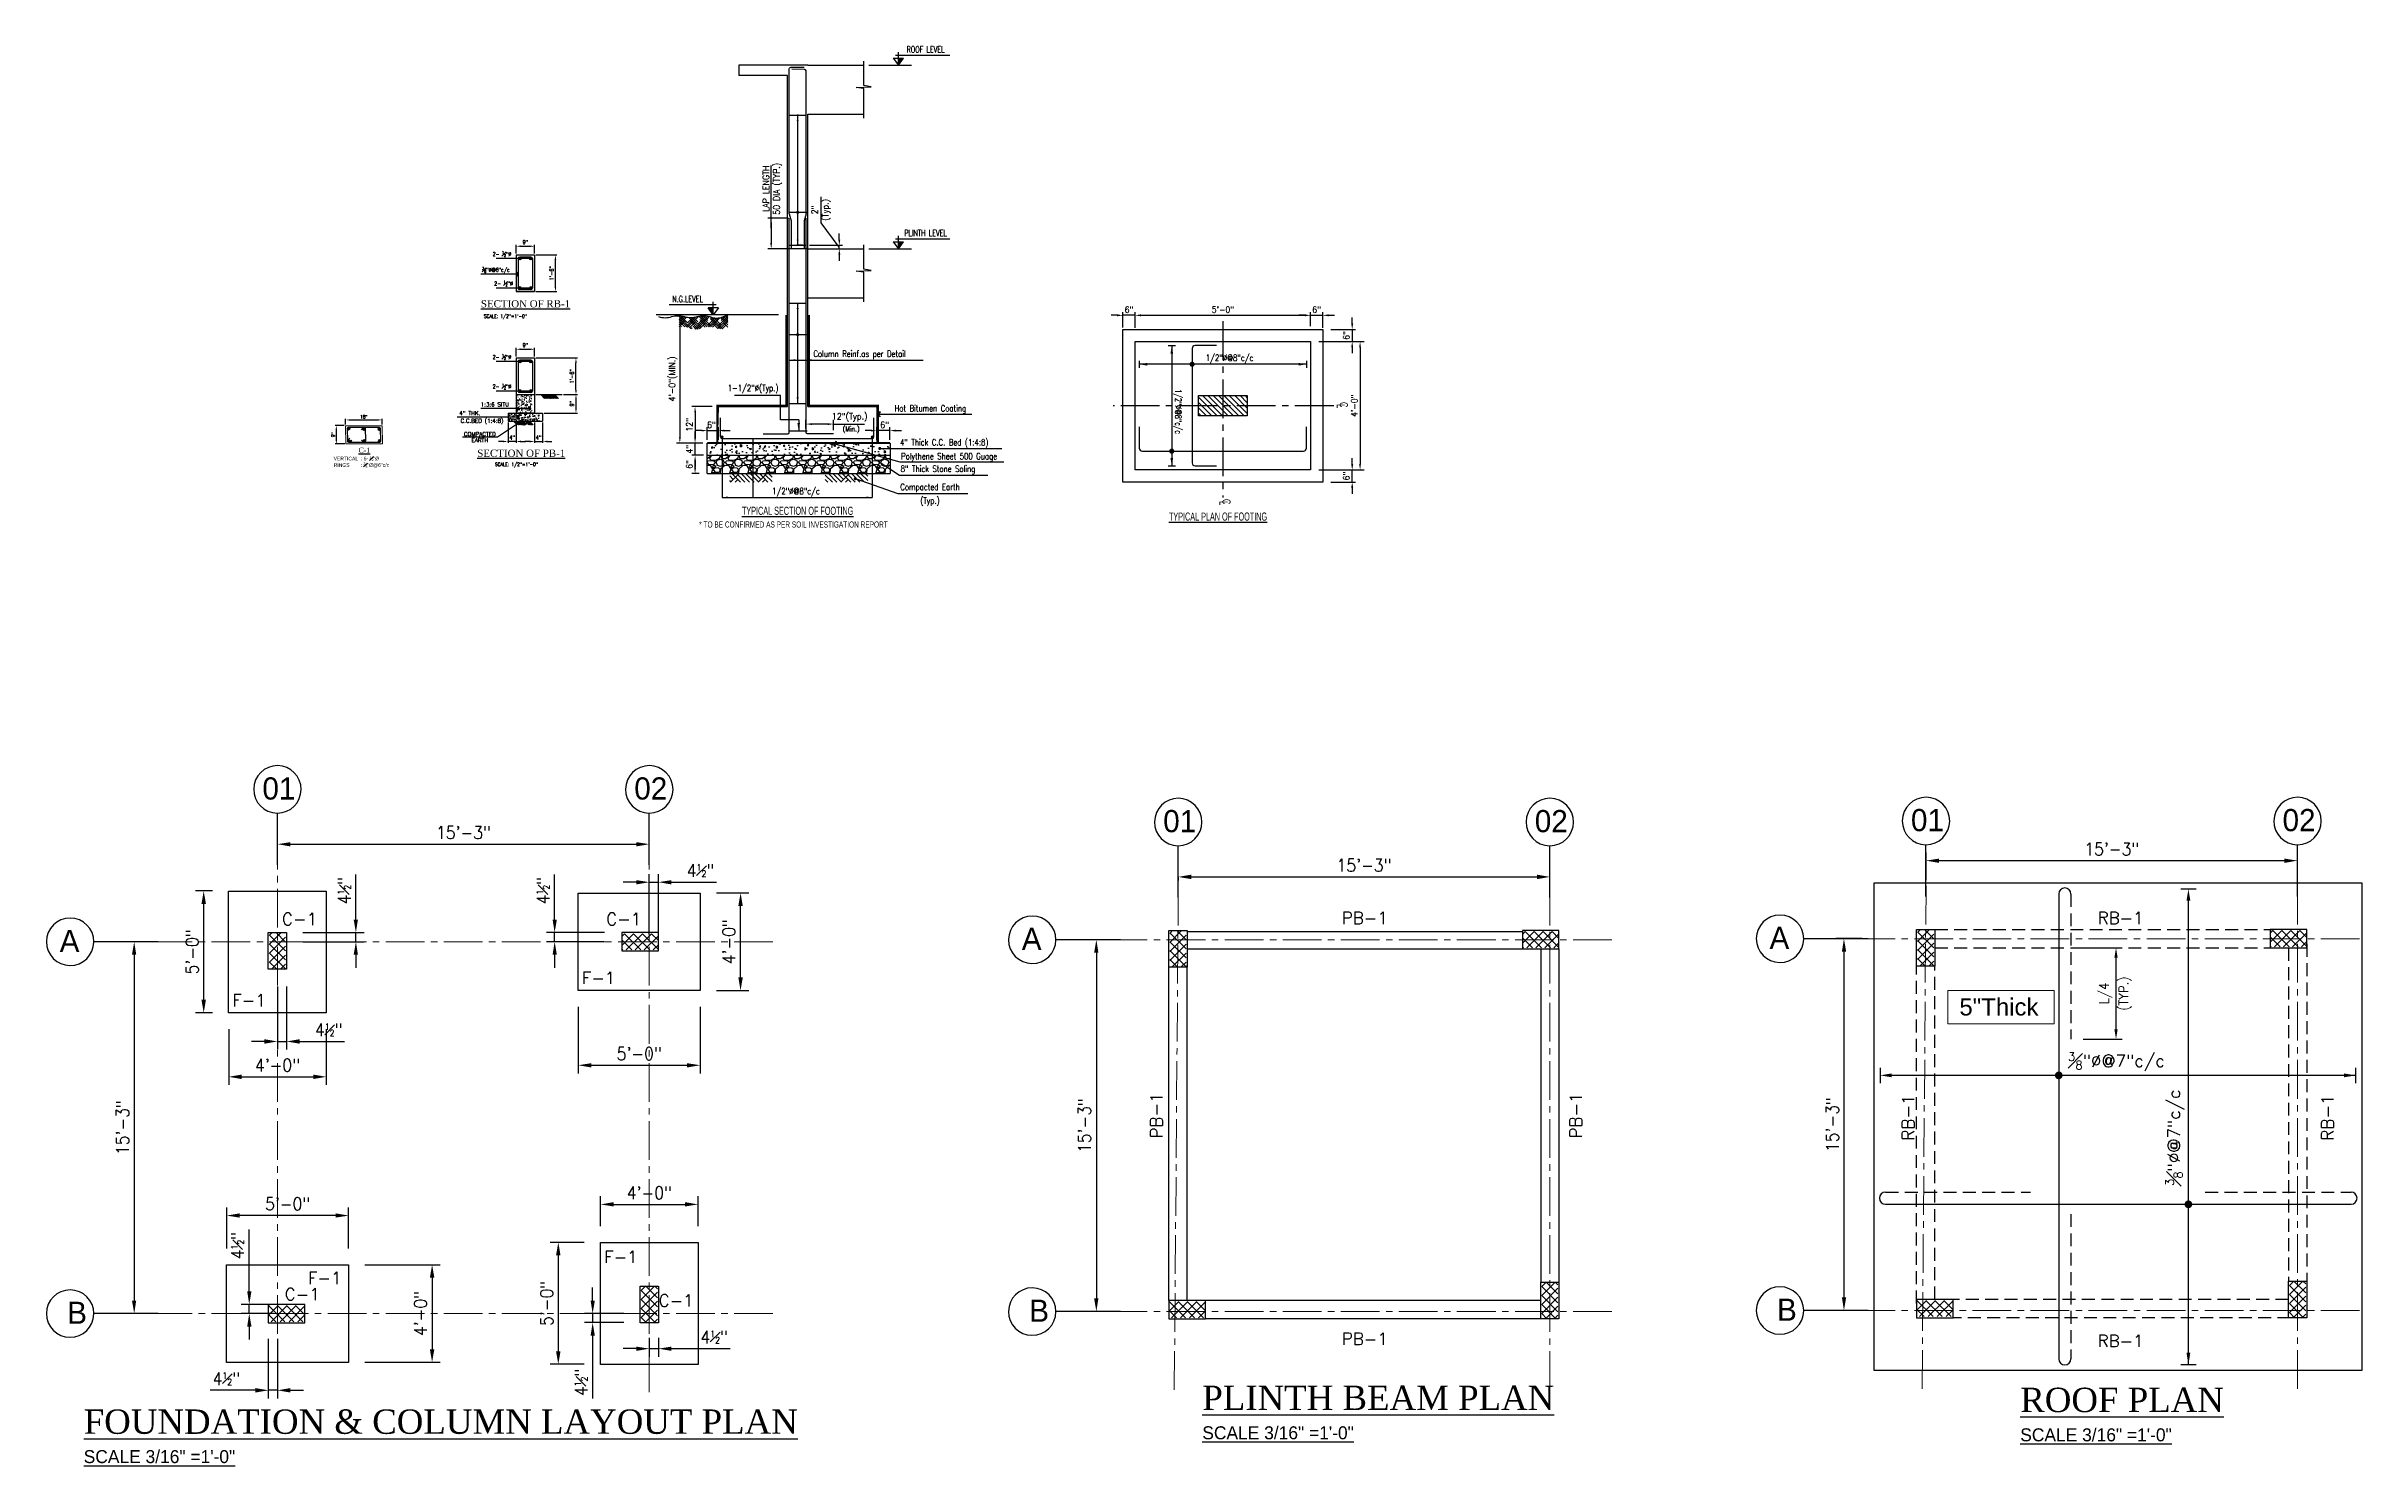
# Model space of a CAD drawing. Header units: inches. Extents: x -875 to 264, y -2272 to -1573.
import ezdxf
from ezdxf.enums import TextEntityAlignment as Align

# ---------------------------------------------------------------- set-up
doc = ezdxf.new("R2010")
doc.units = ezdxf.units.IN
doc.header["$MEASUREMENT"] = 0
doc.header["$PDMODE"] = 32
doc.linetypes.add('CENTER2', pattern=[28.575, 19.05, -3.175, 3.175, -3.175])
doc.linetypes.add('HIDDEN', pattern=[9.525, 6.35, -3.175])
for name, color, linetype, lineweight in [('03--GRID', 252, 'CENTER2', 18), ('07--DIM-2', 2, 'Continuous', 25), ('Layer1', 3, 'Continuous', 9)]:
    doc.layers.add(name, color=color, linetype=linetype, lineweight=lineweight)
for name, color, linetype in [('A-TYP-BEAM TEXT', 2, 'Continuous'), ('A-TYP-CLOUMN', 6, 'Continuous'), ('A-TYP-DIM', 1, 'Continuous'), ('A-TYP-H-TEXT', 2, 'Continuous'), ('A-TYP-HATCH-COL.', 9, 'Continuous'), ('A-TYP-M-TOP-STEEL', 6, 'HIDDEN'), ('A-TYP-N-TEXT', 2, 'Continuous'), ('A-TYP-REIN-ARROW', 1, 'Continuous'), ('A-TYP-ST-DONUT', 6, 'Continuous'), ('A-TYP-ST-LEVEL', 1, 'Continuous'), ('A-TYP-THK-MARK', 2, 'Continuous'), ('axis', 8, 'Continuous'), ('BEAM', 2, 'Continuous'), ('BOT-STEEL', 6, 'Continuous'), ('COL HATCH', 8, 'Continuous'), ('Columns', 6, 'Continuous'), ('dim', 1, 'Continuous'), ('FOOTING', 3, 'Continuous'), ('GRID CIRCLE', 2, 'Continuous'), ('hatch', 8, 'Continuous'), ('S-BB', 6, 'Continuous'), ('S-BEAM-ELEVATION', 4, 'Continuous'), ('S-BEAM-TL', 2, 'Continuous'), ('S-BEAM-TL1', 6, 'Continuous'), ('S-BLOWUP COLUMN', 4, 'Continuous'), ('S-CCBED', 2, 'Continuous'), ('S-COLUMN', 6, 'Continuous'), ('S-GRID', 1, 'CENTER2'), ('S-HT-COMPACTED EARTH', 1, 'Continuous'), ('S-NGL', 5, 'Continuous'), ('S-POLETHENESHEET', 8, 'Continuous'), ('S-STONE', 1, 'Continuous'), ('S-TL', 2, 'Continuous'), ('S-TX-BEAM-HEADING', 6, 'Continuous'), ('S-TX-CL', 3, 'Continuous'), ('ST-TIEBAR', 1, 'Continuous'), ('TEXT', 3, 'Continuous')]:
    doc.layers.add(name, color=color, linetype=linetype)
doc.styles.add('3-8', font='ARIALN.TTF', dxfattribs={"height": 2.5})
doc.styles.add('BLOWUPDETAILS-TEXT', font='technic_.ttf', dxfattribs={"width": 0.9})
doc.styles.add('HADINGS', font='times.ttf')
doc.styles.add('QASIM', font='arial.ttf')
doc.styles.add('rizwan', font='romans.shx', dxfattribs={"width": 0.75})
doc.styles.add('ROMANS', font='romans.shx', dxfattribs={"width": 0.9})
doc.styles.add('ROMANTIC', font='romantic.ttf')
doc.styles.add('SECTION TX', font='romans.shx', dxfattribs={"width": 0.7})
doc.styles.add('style1', font='times.ttf')
doc.styles.add('STYLE4', font='romans.shx')
doc.dimstyles.new('STYLE-64', dxfattribs={"dimscale": 0, "dimtxt": 0.09375, "dimasz": 0.125, "dimexe": 0.0625, "dimexo": 0.0625, "dimgap": 0.03125, "dimtad": 1, "dimlfac": -1, "dimzin": 3, "dimdsep": 46, "dimlunit": 4, "dimtxsty": 'ROMANS', "dimcen": 0.125, "dimdle": 4, "dimclrd": 1, "dimclre": 1, "dimclrt": 2, "dimadec": 0, "dimazin": 0, "dimtfac": 0.5, "dimtix": 1, "dimtmove": 2, "dimatfit": 3, "dimldrblk": 'ARC', "dimfxl": 0, "dimfrac": 1, "dimtolj": 1, "dimtzin": 3, "dimarcsym": 0})
pattern_1 = [(135, (2023.326, 869.239), (-13.57645, 9e-16), [9.6, -9.6]), (135, (2024.457, 870.371), (-13.57645, 9e-16), [9.6, -9.6]), (135, (2025.588, 871.502), (-13.57645, 9e-16), [9.6, -9.6]), (135, (2026.72, 872.633), (-13.57645, 9e-16), [9.6, -9.6]), (135, (2027.851, 873.765), (-13.57645, 9e-16), [9.6, -9.6]), (135, (2028.982, 874.896), (-13.57645, 9e-16), [9.6, -9.6]), (135, (2030.114, 876.027), (-13.57645, 9e-16), [9.6, -9.6]), (45, (2016.537, 876.027), (13.57645, -9e-16), [9.6, -9.6]), (45, (2015.406, 877.159), (13.57645, -9e-16), [9.6, -9.6]), (45, (2014.275, 878.29), (13.57645, -9e-16), [9.6, -9.6]), (45, (2013.143, 879.422), (13.57645, -9e-16), [9.6, -9.6]), (45, (2012.012, 880.553), (13.57645, -9e-16), [9.6, -9.6]), (45, (2010.88, 881.684), (13.57645, -9e-16), [9.6, -9.6]), (45, (2009.749, 882.816), (13.57645, -9e-16), [9.6, -9.6])]
pattern_2 = [(315, (-2954.378, -4362.6463), (1.3258252, 1.3258252), [])]

msp = doc.modelspace()

# ---------------------------------------------------------------- texts
at = {"layer": 'A-TYP-BEAM TEXT', "color": 2, "char_height": 6, "attachment_point": 5, "style": 'STYLE4'}
for s, insert in [('\\A1;C-1', (-750.336, -2002.465)), ('\\A1;C-1', (-590.793, -2002.465)), ('\\A1;PB-1', (-226.065, -2001.91)), ('\\A1;RB-1', (145.859, -2001.91)), ('\\A1;F-1', (-775.175, -2042.416)), ('\\A1;F-1', (-603.175, -2031.416)), ('\\A1;{\\H0.7x;\\S3#8;}"%%C@7"c/c', (143.765, -2072.652)), ('\\A1;F-1', (-737.919, -2179.154)), ('\\A1;F-1', (-592.175, -2168.697)), ('\\A1;C-1', (-749.001, -2187.062)), ('\\A1;C-1', (-565.002, -2190.212)), ('\\A1;PB-1', (-226.065, -2209.061)), ('\\A1;RB-1', (145.859, -2210.061))]:
    msp.add_mtext(s, dxfattribs=dict(at, insert=insert))
at = {"layer": 'A-TYP-BEAM TEXT', "color": 2, "char_height": 6, "attachment_point": 5, "rotation": 90, "style": 'STYLE4'}
for s, insert in [('\\A1;PB-1', (-328.637, -2099.096)), ('\\A1;PB-1', (-122.235, -2099.096)), ('\\A1;RB-1', (41.287, -2100.096)), ('\\A1;{\\H0.7x;\\S3#8;}"%%C@7"c/c', (172.482, -2110.085)), ('\\A1;RB-1', (247.689, -2100.096))]:
    msp.add_mtext(s, dxfattribs=dict(at, insert=insert))
at = {"layer": 'A-TYP-DIM', "color": 2, "ltscale": 1.5, "style": 'SECTION TX', "width": 0.8}
for s, p in [('Column Reinf.as per Detail', (-497.445, -1725.792)), ('1/2"%%C@8"c/c', (-304.347, -1727.766)), ('1-1/2"%%C(Typ.)', (-539.62, -1742.632)), ('1/2"%%C@8"c/c', (-517.712, -1793.397))]:
    msp.add_text(s, height=3.125, dxfattribs=at).set_placement(p)
at = {"layer": 'A-TYP-DIM', "color": 2, "ltscale": 1.5, "style": 'SECTION TX', "width": 0.75}
msp.add_text('1/2"%%C@8"c/c', height=3.125, rotation=270, dxfattribs=at).set_placement((-319.403, -1741.726))
at = {"layer": 'A-TYP-DIM', "color": 2, "ltscale": 1.5, "style": 'SECTION TX', "width": 0.8}
for s, p in [('Hot Bitumen Coating', (-439.903, -1751.543)), ('(Typ.)', (-440.069, -1796.691))]:
    msp.add_text(s, height=3.125, dxfattribs=at).set_placement(p, align=Align.MIDDLE)
for s, p in [('4" Thick C.C. Bed (1:4:8)', (-454.821, -1767.818)), ('Polythene Sheet 500 Guage', (-454.283, -1774.626)), ('Compacted Earth', (-454.671, -1789.783)), ('8" Thick Stone Soling', (-454.506, -1780.827))]:
    msp.add_text(s, height=3.125, dxfattribs=at).set_placement(p, align=Align.MIDDLE_LEFT)
at = {"layer": 'A-TYP-DIM', "color": 2, "ltscale": 1.5, "char_height": 3.125, "attachment_point": 5, "style": 'SECTION TX'}
for s, insert in [('ROOF LEVEL ', (-442.253, -1574.448)), ('PLINTH LEVEL ', (-442.253, -1664.833)), ('N.G.LEVEL ', (-559.35, -1697.301))]:
    msp.add_mtext(s, dxfattribs=dict(at, insert=insert))
at = {"layer": 'A-TYP-DIM', "color": 2, "ltscale": 1.5, "insert": (148.088, -2039.146), "char_height": 4.6875, "attachment_point": 5, "rotation": 90, "style": 'ROMANS'}
msp.add_mtext('\\A1;(TYP.)', dxfattribs=at)
at = {"layer": 'A-TYP-H-TEXT', "color": 3, "style": 'HADINGS'}
for s, p in [('%%USECTION OF RB-1', (-639.144, -1701.406)), ('%%USECTION OF PB-1', (-641.238, -1774.971))]:
    msp.add_text(s, height=3.55957, dxfattribs=at).set_placement(p, align=Align.CENTER)
at = {"layer": 'A-TYP-H-TEXT', "style": 'rizwan', "width": 0.75}
msp.add_text('SCALE: 1/2"=1\'-0"', height=1.77979, dxfattribs=at).set_placement((-649.022, -1705.727), align=Align.MIDDLE_CENTER)
msp.add_text('SCALE: 1/2"=1\'-0"', height=1.77979, dxfattribs=at).set_placement((-654.167, -1779.536))
at = {"layer": 'dim', "color": 2, "ltscale": 1.5, "style": 'SECTION TX'}
for s, p in [('4" THK.', (-666.546, -1753.486)), ('1:3:6 SITU', (-654.219, -1749.163)), ('C.C.BED (1:4:8)', (-660.539, -1757.342)), ('COMPACTED', (-661.614, -1763.748)), ('EARTH', (-661.614, -1766.76))]:
    msp.add_text(s, height=2, dxfattribs=at).set_placement(p, align=Align.MIDDLE)
at = {"layer": 'dim', "color": 2, "ltscale": 1.5, "char_height": 2, "attachment_point": 5, "style": 'SECTION TX'}
for s, insert in [('\\A1;2- {\\H0.7x;\\S1#2;}"%%C', (-650.698, -1675.139)), ('\\A1;{\\H0.7x;\\S3#8;}"%%C@6"c/c', (-653.712, -1683.05)), ('\\A1;2- {\\H0.7x;\\S1#2;\\H1.42857x;"%%C}', (-649.915, -1689.639)), ('\\A1;2- {\\H0.7x;\\S1#2;}"%%C', (-650.698, -1725.838)), ('\\A1;2- {\\H0.7x;\\S1#2;}"%%C', (-650.698, -1740.338))]:
    msp.add_mtext(s, dxfattribs=dict(at, insert=insert))
at = {"layer": 'dim', "color": 3, "ltscale": 1.5, "insert": (-718.448, -1771.692), "char_height": 2.5, "attachment_point": 5, "style": 'ROMANTIC'}
msp.add_mtext('\\A1;{\\LC-1}', dxfattribs=at)
at = {"layer": 'GRID CIRCLE', "char_height": 10.92, "style": 'style1'}
for s, width, heights, insert, attachment_point in [('{\\fCentury Gothic|b0|i0|c0|p34;01}', 10.37985, [0], (-768.616, -1932.71), 1), ('{\\fCentury Gothic|b0|i0|c0|p34;02}', 10.37985, [0], (-585.616, -1932.71), 1), ('{\\fCentury Gothic|b0|i0|c0|p34;01}', 10.37985, [0], (42.678, -1948.283), 1), ('{\\fCentury Gothic|b0|i0|c0|p34;02}', 10.37985, [0], (225.549, -1948.287), 1), ('{\\fCentury Gothic|b0|i0|c0|p34;01}', 10.37985, [0], (-325.31, -1948.783), 1), ('{\\fCentury Gothic|b0|i0|c0|p34;02}', 10.37985, [0], (-142.439, -1948.787), 1), ('\\pi-0.069638;{\\fCentury Gothic|b0|i0|c0|p34;A}', 10.37985, [0], (-868.318, -2007.759), 1), ('\\pi-0.069638;{\\fCentury Gothic|b0|i0|c0|p34;A}', 10.37985, [0], (-394.843, -2006.759), 1), ('\\pi-0.069638;{\\fCentury Gothic|b0|i0|c0|p34;A}', 10.37985, [0], (-26.855, -2006.259), 1), ('{\\fCentury Gothic|b0|i0|c0|p34;B}', 16.06885, [5.887], (-854.959, -2190.759), 3), ('{\\fCentury Gothic|b0|i0|c0|p34;B}', 16.06885, [5.887], (-381.484, -2189.759), 3), ('{\\fCentury Gothic|b0|i0|c0|p34;B}', 16.06885, [5.887], (-13.496, -2189.259), 3)]:
    msp.add_mtext_dynamic_manual_height_columns(s, width=width, gutter_width=60, heights=heights, dxfattribs=dict(at, insert=insert, attachment_point=attachment_point))
at = {"layer": 'S-BEAM-TL', "style": 'rizwan', "width": 0.75}
msp.add_text('(Min.)', height=2.5, dxfattribs=at).set_placement((-478.876, -1761.352), align=Align.MIDDLE)
at = {"layer": 'S-TX-BEAM-HEADING', "color": 2, "style": 'BLOWUPDETAILS-TEXT', "width": 0.75}
for s, height, p in [('%%UTYPICAL SECTION OF FOOTING', 3.98438, (-505.198, -1801.501)), ('* TO BE CONFIRMED AS PER SOIL INVESTIGATION REPORT', 2.98828, (-507.257, -1808.251)), ('%%UTYPICAL PLAN OF FOOTING', 3.98438, (-298.328, -1804.353))]:
    msp.add_text(s, height=height, dxfattribs=at).set_placement(p, align=Align.MIDDLE_CENTER)
at = {"layer": 'S-TX-CL', "color": 2, "style": 'BLOWUPDETAILS-TEXT', "width": 0.7}
for s, p in [('L', (-239.94, -1748.983)), ('L', (-239.94, -1748.983)), ('C', (-238.441, -1747.984)), ('C', (-238.441, -1747.984)), ('L', (-297.659, -1796.69)), ('L', (-297.659, -1796.69)), ('C', (-296.16, -1795.69)), ('C', (-296.16, -1795.69))]:
    msp.add_text(s, height=4, rotation=270, dxfattribs=at).set_placement(p)
at = {"layer": 'TEXT', "char_height": 1.8, "attachment_point": 5, "style": '3-8'}
for s, insert in [('\\A1;VERTICAL  : 6- {\\H0.7x;\\S1#2;}"%%C', (-722.37, -1775.786)), ('\\A1;RINGS        : {\\H0.7x;\\S3#8;}"%%C@6"c/c', (-719.893, -1778.984))]:
    msp.add_mtext(s, dxfattribs=dict(at, insert=insert))
at = {"layer": 'TEXT', "char_height": 12, "attachment_point": 1, "style": 'style1'}
for s, width, insert in [('\\A1;{\\fTimes New Roman TUR|b0|i0|c162|p18;\\LPLINTH BEAM PLAN\\fTimes New Roman TUR|b0|i0|c0|p18;\\P\\fCentury Gothic|b0|i0|c0|p34;\\H0.53333x;\\C2;SCALE 3/16" =1\'-0" }', 344.3829, (-306.062, -2232.11)), ('\\A1;{\\LROOF\\fTimes New Roman TUR|b0|i0|c162|p18; PLAN\\fTimes New Roman TUR|b0|i0|c0|p18;\\P\\fCentury Gothic|b0|i0|c0|p34;\\H0.53333x;\\C2;SCALE 3/16" =1\'-0" }', 344.3829, (96.465, -2233.11)), ('\\A1;{\\LFOUNDATION & COLUMN LAYOUT PLAN\\P\\fCentury Gothic|b0|i0|c0|p34;\\H0.53333x;\\C2;SCALE 3/16" =1\'-0" }', 467.06865, (-856.557, -2243.822))]:
    msp.add_mtext_dynamic_manual_height_columns(s, width=width, gutter_width=60, heights=[0], dxfattribs=dict(at, insert=insert))

# ---------------------------------------------------------------- blocks, each defined once
blk = doc.blocks.new('*D70')
at = {"layer": 'A-TYP-DIM', "color": 1, "lineweight": -2, "ltscale": 1.5, "transparency": 16777216}
for p, q in [((-761.2, -1967.7), (-761.2, -1961.6)), ((-754.8, -1965.6), (-584.6, -1965.6)), ((-578.2, -1967.7), (-578.2, -1961.6))]:
    blk.add_line(p, q, dxfattribs=at)
at = {"layer": 'A-TYP-DIM', "color": 1, "ltscale": 1.5, "transparency": 16777216}
for points in [[(-754.8, -1964.6), (-754.8, -1966.7), (-761.2, -1965.6)], [(-584.6, -1964.6), (-584.6, -1966.7), (-578.2, -1965.6)]]:
    blk.add_solid(points, dxfattribs=at)
at = {"layer": 'Defpoints', "color": 0, "ltscale": 1.5, "transparency": 16777216}
for p in [(-578.2, -1965.6), (-761.2, -1975.7), (-578.2, -1975.7)]:
    blk.add_point(p, dxfattribs=at)
at = {"layer": 'A-TYP-DIM', "color": 2, "ltscale": 1.5, "transparency": 16777216, "insert": (-669.7, -1959.9), "char_height": 6.25, "attachment_point": 5, "style": 'ROMANS'}
blk.add_mtext('\\A1;15\'-3"', dxfattribs=at)
blk = doc.blocks.new('ARC')
at = {"layer": 'dim', "color": 0, "linetype": 'ByBlock', "ltscale": 1.5}
for p, q in [((0.14, 0), (-1.16, 0)), ((-0.42, -0.32), (0, 0))]:
    blk.add_line(p, q, dxfattribs=at)
at = {"layer": 'dim', "color": 0, "ltscale": 1.5}
for p, q in [((-0.41, 0.34), (-0.26, 0.43)), ((0, 0), (-0.41, 0.34)), ((-0.28, -0.43), (0, 0)), ((-0.26, 0.43), (0, 0)), ((-0.42, -0.32), (-0.28, -0.43))]:
    blk.add_line(p, q, dxfattribs=at)
blk = doc.blocks.new('*D71')
at = {"layer": 'A-TYP-DIM', "color": 1, "lineweight": -2, "ltscale": 1.5, "transparency": 16777216}
for p, q in [((-722.6, -2002.7), (-722.6, -1980.6)), ((-748.7, -2009.1), (-718.6, -2009.1)), ((-748.7, -2013.6), (-718.6, -2013.6)), ((-722.6, -2013.6), (-722.6, -2009.1)), ((-722.6, -2020), (-722.6, -2026.4))]:
    blk.add_line(p, q, dxfattribs=at)
at = {"layer": 'A-TYP-DIM', "color": 1, "ltscale": 1.5, "transparency": 16777216}
for points in [[(-723.7, -2002.7), (-721.6, -2002.7), (-722.6, -2009.1)], [(-723.7, -2020), (-721.6, -2020), (-722.6, -2013.6)]]:
    blk.add_solid(points, dxfattribs=at)
at = {"layer": 'Defpoints', "color": 0, "ltscale": 1.5, "transparency": 16777216}
for p in [(-756.7, -2009.1), (-756.7, -2013.6), (-722.6, -2013.6)]:
    blk.add_point(p, dxfattribs=at)
at = {"layer": 'A-TYP-DIM', "color": 2, "ltscale": 1.5, "transparency": 16777216, "insert": (-728.3, -1988.5), "char_height": 6.25, "attachment_point": 5, "rotation": 90, "style": 'ROMANS'}
blk.add_mtext('\\A1;4{\\H0.500000x;\\S1#2;}"', dxfattribs=at)
blk = doc.blocks.new('*D72')
at = {"layer": 'A-TYP-DIM', "color": 1, "lineweight": -2, "ltscale": 1.5, "transparency": 16777216}
for p, q in [((-761.2, -2035.6), (-761.2, -2066.7)), ((-756.7, -2035.6), (-756.7, -2066.7)), ((-767.6, -2062.7), (-774, -2062.7)), ((-761.2, -2062.7), (-756.7, -2062.7)), ((-750.3, -2062.7), (-728.2, -2062.7))]:
    blk.add_line(p, q, dxfattribs=at)
at = {"layer": 'A-TYP-DIM', "color": 1, "ltscale": 1.5, "transparency": 16777216}
for points in [[(-767.6, -2061.6), (-767.6, -2063.8), (-761.2, -2062.7)], [(-750.3, -2061.6), (-750.3, -2063.8), (-756.7, -2062.7)]]:
    blk.add_solid(points, dxfattribs=at)
at = {"layer": 'Defpoints', "color": 0, "ltscale": 1.5, "transparency": 16777216}
for p in [(-761.2, -2027.6), (-756.7, -2027.6), (-756.7, -2062.7)]:
    blk.add_point(p, dxfattribs=at)
at = {"layer": 'A-TYP-DIM', "color": 2, "ltscale": 1.5, "transparency": 16777216, "insert": (-736, -2057), "char_height": 6.25, "attachment_point": 5, "style": 'ROMANS'}
blk.add_mtext('\\A1;4{\\H0.500000x;\\S1#2;}"', dxfattribs=at)
blk = doc.blocks.new('*D73')
at = {"layer": 'A-TYP-DIM', "color": 1, "lineweight": -2, "ltscale": 1.5, "transparency": 16777216}
for p, q in [((-578.2, -2208.6), (-578.2, -2217.9)), ((-573.7, -2208.6), (-573.7, -2217.9)), ((-584.6, -2213.9), (-591, -2213.9)), ((-578.2, -2213.9), (-573.7, -2213.9)), ((-567.3, -2213.9), (-538.4, -2213.9))]:
    blk.add_line(p, q, dxfattribs=at)
at = {"layer": 'A-TYP-DIM', "color": 1, "ltscale": 1.5, "transparency": 16777216}
for points in [[(-584.6, -2212.9), (-584.6, -2215), (-578.2, -2213.9)], [(-567.3, -2212.9), (-567.3, -2215), (-573.7, -2213.9)]]:
    blk.add_solid(points, dxfattribs=at)
at = {"layer": 'Defpoints', "color": 0, "ltscale": 1.5, "transparency": 16777216}
for p in [(-578.2, -2200.6), (-573.7, -2200.6), (-573.7, -2213.9)]:
    blk.add_point(p, dxfattribs=at)
at = {"layer": 'A-TYP-DIM', "color": 2, "ltscale": 1.5, "transparency": 16777216, "insert": (-546.3, -2208.2), "char_height": 6.25, "attachment_point": 5, "style": 'ROMANS'}
blk.add_mtext('\\A1;4{\\H0.500000x;\\S1#2;}"', dxfattribs=at)
blk = doc.blocks.new('*D74')
at = {"layer": 'A-TYP-DIM', "color": 1, "lineweight": -2, "ltscale": 1.5, "transparency": 16777216}
for p, q in [((-624.8, -2002.7), (-624.8, -1980.6)), ((-600.2, -2009.1), (-628.8, -2009.1)), ((-600.2, -2013.6), (-628.8, -2013.6)), ((-624.8, -2013.6), (-624.8, -2009.1)), ((-624.8, -2020), (-624.8, -2026.4))]:
    blk.add_line(p, q, dxfattribs=at)
at = {"layer": 'A-TYP-DIM', "color": 1, "ltscale": 1.5, "transparency": 16777216}
for points in [[(-625.8, -2002.7), (-623.7, -2002.7), (-624.8, -2009.1)], [(-625.8, -2020), (-623.7, -2020), (-624.8, -2013.6)]]:
    blk.add_solid(points, dxfattribs=at)
at = {"layer": 'Defpoints', "color": 0, "ltscale": 1.5, "transparency": 16777216}
for p in [(-624.8, -2013.6), (-592.2, -2009.1), (-592.2, -2013.6)]:
    blk.add_point(p, dxfattribs=at)
at = {"layer": 'A-TYP-DIM', "color": 2, "ltscale": 1.5, "transparency": 16777216, "insert": (-630.5, -1988.5), "char_height": 6.25, "attachment_point": 5, "rotation": 90, "style": 'ROMANS'}
blk.add_mtext('\\A1;4{\\H0.500000x;\\S1#2;}"', dxfattribs=at)
blk = doc.blocks.new('*D75')
at = {"layer": 'A-TYP-DIM', "color": 1, "lineweight": -2, "ltscale": 1.5, "transparency": 16777216}
for p, q in [((-578.2, -2010.1), (-578.2, -1980.3)), ((-573.7, -2010.1), (-573.7, -1980.3)), ((-584.6, -1984.3), (-591, -1984.3)), ((-578.2, -1984.3), (-573.7, -1984.3)), ((-567.3, -1984.3), (-545.2, -1984.3))]:
    blk.add_line(p, q, dxfattribs=at)
at = {"layer": 'A-TYP-DIM', "color": 1, "ltscale": 1.5, "transparency": 16777216}
for points in [[(-584.6, -1983.3), (-584.6, -1985.4), (-578.2, -1984.3)], [(-567.3, -1983.3), (-567.3, -1985.4), (-573.7, -1984.3)]]:
    blk.add_solid(points, dxfattribs=at)
at = {"layer": 'Defpoints', "color": 0, "ltscale": 1.5, "transparency": 16777216}
for p in [(-573.7, -1984.3), (-578.2, -2018.1), (-573.7, -2018.1)]:
    blk.add_point(p, dxfattribs=at)
at = {"layer": 'A-TYP-DIM', "color": 2, "ltscale": 1.5, "transparency": 16777216, "insert": (-553, -1978.6), "char_height": 6.25, "attachment_point": 5, "style": 'ROMANS'}
blk.add_mtext('\\A1;4{\\H0.500000x;\\S1#2;}"', dxfattribs=at)
blk = doc.blocks.new('*D76')
at = {"layer": 'A-TYP-DIM', "color": 1, "lineweight": -2, "ltscale": 1.5, "transparency": 16777216}
for p, q in [((-775.1, -2185.7), (-775.1, -2155.3)), ((-764.2, -2192.1), (-779.1, -2192.1)), ((-763.2, -2196.6), (-779.1, -2196.6)), ((-775.1, -2196.6), (-775.1, -2192.1)), ((-775.1, -2203), (-775.1, -2209.4))]:
    blk.add_line(p, q, dxfattribs=at)
at = {"layer": 'A-TYP-DIM', "color": 1, "ltscale": 1.5, "transparency": 16777216}
for points in [[(-776.1, -2185.7), (-774, -2185.7), (-775.1, -2192.1)], [(-776.1, -2203), (-774, -2203), (-775.1, -2196.6)]]:
    blk.add_solid(points, dxfattribs=at)
at = {"layer": 'Defpoints', "color": 0, "ltscale": 1.5, "transparency": 16777216}
for p in [(-775.1, -2196.6), (-756.2, -2192.1), (-755.2, -2196.6)]:
    blk.add_point(p, dxfattribs=at)
at = {"layer": 'A-TYP-DIM', "color": 2, "ltscale": 1.5, "transparency": 16777216, "insert": (-780.8, -2163.2), "char_height": 6.25, "attachment_point": 5, "rotation": 90, "style": 'ROMANS'}
blk.add_mtext('\\A1;4{\\H0.500000x;\\S1#2;}"', dxfattribs=at)
blk = doc.blocks.new('*D77')
at = {"layer": 'Defpoints', "color": 0, "ltscale": 1.5, "transparency": 16777216}
for p in [(-727.7, -1759.6), (-709.7, -1756.8), (-709.7, -1759.6)]:
    blk.add_point(p, dxfattribs=at)
at = {"layer": 'dim', "color": 1, "lineweight": -2, "ltscale": 1.5, "transparency": 16777216}
for p, q in [((-727.7, -1759), (-727.7, -1756.2)), ((-725.7, -1756.8), (-711.6, -1756.8)), ((-709.7, -1759), (-709.7, -1756.2))]:
    blk.add_line(p, q, dxfattribs=at)
at = {"layer": 'dim', "color": 1, "ltscale": 1.5, "transparency": 16777216}
for points in [[(-725.7, -1756.5), (-725.7, -1757.1), (-727.7, -1756.8)], [(-711.6, -1756.5), (-711.6, -1757.1), (-709.7, -1756.8)]]:
    blk.add_solid(points, dxfattribs=at)
at = {"layer": 'dim', "color": 2, "ltscale": 1.5, "transparency": 16777216, "insert": (-718.7, -1755.2), "char_height": 1.67, "attachment_point": 5, "style": 'ROMANS'}
blk.add_mtext('\\A1;18"', dxfattribs=at)
blk = doc.blocks.new('A$C76BB0DB5')
at = {"layer": 'BOT-STEEL', "ltscale": 0.05}
h = blk.add_hatch(color=256, dxfattribs=at)
h.dxf.hatch_style = 1
h.paths.add_polyline_path([(-0.75, 0, 1), (0.75, 0, 1)])
blk.add_circle((0, 0), 0.75, dxfattribs=at)
blk = doc.blocks.new('*D78')
at = {"layer": 'Defpoints', "color": 0, "ltscale": 1.5, "transparency": 16777216}
for p in [(-732.2, -1759.6), (-727.7, -1759.6), (-727.5, -1768.6)]:
    blk.add_point(p, dxfattribs=at)
at = {"layer": 'dim', "color": 1, "lineweight": -2, "ltscale": 1.5, "transparency": 16777216}
for p, q in [((-728.3, -1759.6), (-732.8, -1759.6)), ((-732.2, -1766.7), (-732.2, -1761.6)), ((-728.1, -1768.6), (-732.8, -1768.6))]:
    blk.add_line(p, q, dxfattribs=at)
at = {"layer": 'dim', "color": 1, "ltscale": 1.5, "transparency": 16777216}
for points in [[(-732.6, -1761.6), (-731.9, -1761.6), (-732.2, -1759.6)], [(-732.6, -1766.7), (-731.9, -1766.7), (-732.2, -1768.6)]]:
    blk.add_solid(points, dxfattribs=at)
at = {"layer": 'dim', "color": 2, "ltscale": 1.5, "transparency": 16777216, "insert": (-733.8, -1764.1), "char_height": 1.67, "attachment_point": 5, "rotation": 90, "style": 'ROMANS'}
blk.add_mtext('\\A1;9"', dxfattribs=at)
blk = doc.blocks.new('*D83')
at = {"layer": 'Defpoints', "color": 0, "ltscale": 1.5, "transparency": 16777216}
for p in [(-643.7, -1726.3), (-634.7, -1722), (-634.7, -1726.3)]:
    blk.add_point(p, dxfattribs=at)
at = {"layer": 'dim', "color": 1, "lineweight": -2, "ltscale": 1.5, "transparency": 16777216}
for p, q in [((-643.7, -1725.6), (-643.7, -1721.3)), ((-641.4, -1722), (-637.1, -1722)), ((-634.7, -1725.6), (-634.7, -1721.3))]:
    blk.add_line(p, q, dxfattribs=at)
at = {"layer": 'dim', "color": 1, "ltscale": 1.5, "transparency": 16777216}
for points in [[(-641.4, -1721.6), (-641.4, -1722.4), (-643.7, -1722)], [(-637.1, -1721.6), (-637.1, -1722.4), (-634.7, -1722)]]:
    blk.add_solid(points, dxfattribs=at)
at = {"layer": 'dim', "color": 2, "ltscale": 1.5, "transparency": 16777216, "insert": (-639.2, -1720), "char_height": 2, "attachment_point": 5, "style": 'ROMANS'}
blk.add_mtext('\\A1;9"', dxfattribs=at)
blk = doc.blocks.new('*D79')
at = {"layer": 'Defpoints', "color": 0, "ltscale": 1.5, "transparency": 16777216}
for p in [(-634.7, -1757.4), (-630.7, -1757.4), (-630.7, -1767.4)]:
    blk.add_point(p, dxfattribs=at)
at = {"layer": 'dim', "color": 1, "lineweight": -2, "ltscale": 1.5, "transparency": 16777216}
for p, q in [((-634.7, -1758.1), (-634.7, -1768.1)), ((-630.7, -1758.1), (-630.7, -1768.1)), ((-637.1, -1767.4), (-639.4, -1767.4)), ((-634.7, -1767.4), (-630.7, -1767.4)), ((-628.4, -1767.4), (-626.1, -1767.4))]:
    blk.add_line(p, q, dxfattribs=at)
at = {"layer": 'dim', "color": 1, "ltscale": 1.5, "transparency": 16777216}
for points in [[(-637.1, -1767), (-637.1, -1767.8), (-634.7, -1767.4)], [(-628.4, -1767), (-628.4, -1767.8), (-630.7, -1767.4)]]:
    blk.add_solid(points, dxfattribs=at)
at = {"layer": 'dim', "color": 2, "ltscale": 1.5, "transparency": 16777216, "insert": (-632.7, -1765.5), "char_height": 2, "attachment_point": 5, "style": 'ROMANS'}
blk.add_mtext('\\A1;4"', dxfattribs=at)
blk = doc.blocks.new('*D80')
at = {"layer": 'Defpoints', "color": 0, "ltscale": 1.5, "transparency": 16777216}
for p in [(-647.7, -1757.4), (-643.7, -1757.4), (-647.7, -1767.4)]:
    blk.add_point(p, dxfattribs=at)
at = {"layer": 'dim', "color": 1, "lineweight": -2, "ltscale": 1.5, "transparency": 16777216}
for p, q in [((-647.7, -1758.1), (-647.7, -1768.1)), ((-643.7, -1758.1), (-643.7, -1768.1)), ((-650.1, -1767.4), (-652.4, -1767.4)), ((-643.7, -1767.4), (-647.7, -1767.4)), ((-641.4, -1767.4), (-639.1, -1767.4))]:
    blk.add_line(p, q, dxfattribs=at)
at = {"layer": 'dim', "color": 1, "ltscale": 1.5, "transparency": 16777216}
for points in [[(-650.1, -1767), (-650.1, -1767.8), (-647.7, -1767.4)], [(-641.4, -1767), (-641.4, -1767.8), (-643.7, -1767.4)]]:
    blk.add_solid(points, dxfattribs=at)
at = {"layer": 'dim', "color": 2, "ltscale": 1.5, "transparency": 16777216, "insert": (-645.7, -1765.5), "char_height": 2, "attachment_point": 5, "style": 'ROMANS'}
blk.add_mtext('\\A1;4"', dxfattribs=at)
blk = doc.blocks.new('*D81')
at = {"layer": 'Defpoints', "color": 0, "ltscale": 1.5, "transparency": 16777216}
for p in [(-630.7, -1753.4), (-621.2, -1744.3), (-614.3, -1753.4)]:
    blk.add_point(p, dxfattribs=at)
at = {"layer": 'dim', "color": 1, "lineweight": -2, "ltscale": 1.5, "transparency": 16777216}
for p, q in [((-630, -1753.4), (-613.6, -1753.4)), ((-620.4, -1744.3), (-613.6, -1744.3)), ((-614.3, -1746.7), (-614.3, -1751))]:
    blk.add_line(p, q, dxfattribs=at)
at = {"layer": 'dim', "color": 1, "ltscale": 1.5, "transparency": 16777216}
for points in [[(-614.7, -1746.7), (-613.9, -1746.7), (-614.3, -1744.3)], [(-614.7, -1751), (-613.9, -1751), (-614.3, -1753.4)]]:
    blk.add_solid(points, dxfattribs=at)
at = {"layer": 'dim', "color": 2, "ltscale": 1.5, "transparency": 16777216, "insert": (-616.3, -1748.8), "char_height": 2, "attachment_point": 5, "rotation": 90, "style": 'ROMANS'}
blk.add_mtext('\\A1;9"', dxfattribs=at)
blk = doc.blocks.new('*D82')
at = {"layer": 'Defpoints', "color": 0, "ltscale": 1.5, "transparency": 16777216}
for p in [(-634.7, -1726.3), (-614.3, -1726.3), (-621.2, -1744.3)]:
    blk.add_point(p, dxfattribs=at)
at = {"layer": 'dim', "color": 1, "lineweight": -2, "ltscale": 1.5, "transparency": 16777216}
for p, q in [((-634, -1726.3), (-613.6, -1726.3)), ((-614.3, -1742), (-614.3, -1728.7)), ((-620.4, -1744.3), (-613.6, -1744.3))]:
    blk.add_line(p, q, dxfattribs=at)
at = {"layer": 'dim', "color": 1, "ltscale": 1.5, "transparency": 16777216}
for points in [[(-614.7, -1728.7), (-613.9, -1728.7), (-614.3, -1726.3)], [(-614.7, -1742), (-613.9, -1742), (-614.3, -1744.3)]]:
    blk.add_solid(points, dxfattribs=at)
at = {"layer": 'dim', "color": 2, "ltscale": 1.5, "transparency": 16777216, "insert": (-616.3, -1735.3), "char_height": 2, "attachment_point": 5, "rotation": 90, "style": 'ROMANS'}
blk.add_mtext('\\A1;1\'-6"', dxfattribs=at)
blk = doc.blocks.new('*D91')
at = {"layer": 'A-TYP-DIM', "color": 1, "lineweight": -2, "ltscale": 1.5, "transparency": 16777216}
for p, q in [((-469.1, -1762), (-472, -1762)), ((-466.2, -1766.5), (-466.2, -1760.4)), ((-459.9, -1762), (-466.2, -1762)), ((-459.9, -1766.5), (-459.9, -1760.4)), ((-457, -1762), (-454.1, -1762))]:
    blk.add_line(p, q, dxfattribs=at)
at = {"layer": 'A-TYP-DIM', "color": 1, "ltscale": 1.5, "transparency": 16777216}
for points in [[(-469.1, -1761.6), (-469.1, -1762.5), (-466.2, -1762)], [(-457, -1761.6), (-457, -1762.5), (-459.9, -1762)]]:
    blk.add_solid(points, dxfattribs=at)
at = {"layer": 'Defpoints', "color": 0, "ltscale": 1.5, "transparency": 16777216}
for p in [(-466.2, -1762), (-466.2, -1770.5), (-459.9, -1770.5)]:
    blk.add_point(p, dxfattribs=at)
at = {"layer": 'A-TYP-DIM', "color": 2, "ltscale": 1.5, "transparency": 16777216, "insert": (-462.4, -1759.2), "char_height": 3.12, "attachment_point": 5, "style": 'ROMANS'}
blk.add_mtext('\\A1;6"', dxfattribs=at)
blk = doc.blocks.new('*D92')
at = {"layer": 'A-TYP-DIM', "color": 1, "lineweight": -2, "ltscale": 1.5, "transparency": 16777216}
for p, q in [((-509.9, -1657.4), (-519.8, -1657.4)), ((-518.2, -1660.3), (-518.2, -1669.7)), ((-500.1, -1672.6), (-519.8, -1672.6))]:
    blk.add_line(p, q, dxfattribs=at)
at = {"layer": 'A-TYP-DIM', "color": 1, "ltscale": 1.5, "transparency": 16777216}
for points in [[(-518.7, -1660.3), (-517.8, -1660.3), (-518.2, -1657.4)], [(-518.7, -1669.7), (-517.8, -1669.7), (-518.2, -1672.6)]]:
    blk.add_solid(points, dxfattribs=at)
at = {"layer": 'Defpoints', "color": 0, "ltscale": 1.5, "transparency": 16777216}
for p in [(-505.9, -1657.4), (-518.2, -1672.6), (-496.1, -1672.6)]:
    blk.add_point(p, dxfattribs=at)
at = {"layer": 'A-TYP-DIM', "color": 2, "ltscale": 1.5, "transparency": 16777216, "insert": (-517.7, -1643), "char_height": 3.125, "attachment_point": 5, "rotation": 90, "style": 'ROMANS'}
blk.add_mtext('\\A1;LAP LENGTH\\P50 DIA (TYP.)', dxfattribs=at)
blk = doc.blocks.new('*D84')
at = {"layer": 'A-TYP-DIM', "color": 1, "lineweight": -2, "ltscale": 1.5, "transparency": 16777216}
for p, q in [((-552.5, -1762), (-555.4, -1762)), ((-549.7, -1766.5), (-549.7, -1760.4)), ((-549.7, -1762), (-544.2, -1762)), ((-544.2, -1766.5), (-544.2, -1760.4)), ((-541.3, -1762), (-538.4, -1762))]:
    blk.add_line(p, q, dxfattribs=at)
at = {"layer": 'A-TYP-DIM', "color": 1, "ltscale": 1.5, "transparency": 16777216}
for points in [[(-552.5, -1761.6), (-552.5, -1762.5), (-549.7, -1762)], [(-541.3, -1761.6), (-541.3, -1762.5), (-544.2, -1762)]]:
    blk.add_solid(points, dxfattribs=at)
at = {"layer": 'Defpoints', "color": 0, "ltscale": 1.5, "transparency": 16777216}
for p in [(-544.2, -1762), (-549.7, -1770.5), (-544.2, -1770.5)]:
    blk.add_point(p, dxfattribs=at)
at = {"layer": 'A-TYP-DIM', "color": 2, "ltscale": 1.5, "transparency": 16777216, "insert": (-547.6, -1759.2), "char_height": 3.12, "attachment_point": 5, "style": 'ROMANS'}
blk.add_mtext('\\A1;6"', dxfattribs=at)
blk = doc.blocks.new('*D85')
at = {"layer": 'A-TYP-DIM', "color": 1, "lineweight": -2, "ltscale": 1.5, "transparency": 16777216}
for p, q in [((-547.3, -1750.2), (-557.3, -1750.2)), ((-555.7, -1753.1), (-555.7, -1765.3)), ((-553.7, -1768.2), (-557.3, -1768.2))]:
    blk.add_line(p, q, dxfattribs=at)
at = {"layer": 'A-TYP-DIM', "color": 1, "ltscale": 1.5, "transparency": 16777216}
for points in [[(-556.1, -1753.1), (-555.2, -1753.1), (-555.7, -1750.2)], [(-556.1, -1765.3), (-555.2, -1765.3), (-555.7, -1768.2)]]:
    blk.add_solid(points, dxfattribs=at)
at = {"layer": 'Defpoints', "color": 0, "ltscale": 1.5, "transparency": 16777216}
for p in [(-543.3, -1750.2), (-555.7, -1768.2), (-549.7, -1768.2)]:
    blk.add_point(p, dxfattribs=at)
at = {"layer": 'A-TYP-DIM', "color": 2, "ltscale": 1.5, "transparency": 16777216, "insert": (-558.5, -1759.2), "char_height": 3.12, "attachment_point": 5, "rotation": 90, "style": 'ROMANS'}
blk.add_mtext('\\A1;12"', dxfattribs=at)
blk = doc.blocks.new('*D86')
at = {"layer": 'A-TYP-DIM', "color": 1, "lineweight": -2, "ltscale": 1.5, "transparency": 16777216}
for p, q in [((-514.7, -1705.1), (-564.8, -1705.1)), ((-563.2, -1708), (-563.2, -1765.3)), ((-553.7, -1768.2), (-564.8, -1768.2))]:
    blk.add_line(p, q, dxfattribs=at)
at = {"layer": 'A-TYP-DIM', "color": 1, "ltscale": 1.5, "transparency": 16777216}
for points in [[(-563.6, -1708), (-562.7, -1708), (-563.2, -1705.1)], [(-563.6, -1765.3), (-562.7, -1765.3), (-563.2, -1768.2)]]:
    blk.add_solid(points, dxfattribs=at)
at = {"layer": 'Defpoints', "color": 0, "ltscale": 1.5, "transparency": 16777216}
for p in [(-510.7, -1705.1), (-563.2, -1768.2), (-549.7, -1768.2)]:
    blk.add_point(p, dxfattribs=at)
at = {"layer": 'A-TYP-DIM', "color": 2, "ltscale": 1.5, "transparency": 16777216, "insert": (-566.5, -1736.6), "char_height": 3.125, "attachment_point": 5, "rotation": 90, "style": 'ROMANS'}
blk.add_mtext('\\A1;4\'-0"(MIN.)', dxfattribs=at)
blk = doc.blocks.new('*D87')
at = {"layer": 'A-TYP-DIM', "color": 1, "lineweight": -2, "ltscale": 1.5, "transparency": 16777216}
for p, q in [((-555.7, -1765.3), (-555.7, -1762.4)), ((-551.8, -1768.2), (-557.3, -1768.2)), ((-551.6, -1774.2), (-557.3, -1774.2)), ((-555.7, -1774.2), (-555.7, -1768.2)), ((-555.7, -1777.1), (-555.7, -1779.9))]:
    blk.add_line(p, q, dxfattribs=at)
at = {"layer": 'A-TYP-DIM', "color": 1, "ltscale": 1.5, "transparency": 16777216}
for points in [[(-556.1, -1765.3), (-555.2, -1765.3), (-555.7, -1768.2)], [(-556.1, -1777.1), (-555.2, -1777.1), (-555.7, -1774.2)]]:
    blk.add_solid(points, dxfattribs=at)
at = {"layer": 'Defpoints', "color": 0, "ltscale": 1.5, "transparency": 16777216}
for p in [(-555.7, -1768.2), (-547.8, -1768.2), (-547.6, -1774.2)]:
    blk.add_point(p, dxfattribs=at)
at = {"layer": 'A-TYP-DIM', "color": 2, "ltscale": 1.5, "transparency": 16777216, "insert": (-558.5, -1771.2), "char_height": 3.12, "attachment_point": 5, "rotation": 90, "style": 'ROMANS'}
blk.add_mtext('\\A1;4"', dxfattribs=at)
blk = doc.blocks.new('*D88')
at = {"layer": 'A-TYP-DIM', "color": 1, "lineweight": -2, "ltscale": 1.5, "transparency": 16777216}
for p, q in [((-501.1, -1761), (-501.1, -1756.8)), ((-490.4, -1758.8), (-498.2, -1758.8)), ((-487.5, -1761.9), (-487.5, -1756.8))]:
    blk.add_line(p, q, dxfattribs=at)
at = {"layer": 'A-TYP-DIM', "color": 1, "ltscale": 1.5, "transparency": 16777216}
for points in [[(-498.2, -1758.4), (-498.2, -1759.3), (-501.1, -1758.8)], [(-490.4, -1758.4), (-490.4, -1759.3), (-487.5, -1758.8)]]:
    blk.add_solid(points, dxfattribs=at)
at = {"layer": 'Defpoints', "color": 0, "ltscale": 1.5, "transparency": 16777216}
for p in [(-501.1, -1758.8), (-501.1, -1765), (-487.5, -1765.9)]:
    blk.add_point(p, dxfattribs=at)
at = {"layer": 'A-TYP-DIM', "color": 2, "ltscale": 1.5, "transparency": 16777216, "insert": (-479.6, -1755.5), "char_height": 3.125, "attachment_point": 5, "style": 'ROMANS'}
blk.add_mtext('\\A1;12"(Typ.)', dxfattribs=at)
blk = doc.blocks.new('*D89')
at = {"layer": 'A-TYP-DIM', "color": 1, "lineweight": -2, "ltscale": 1.5, "transparency": 16777216}
for p, q in [((-554.2, -1774.2), (-557.3, -1774.2)), ((-555.7, -1780.3), (-555.7, -1777.1)), ((-553.7, -1783.2), (-557.3, -1783.2))]:
    blk.add_line(p, q, dxfattribs=at)
at = {"layer": 'A-TYP-DIM', "color": 1, "ltscale": 1.5, "transparency": 16777216}
for points in [[(-556.1, -1777.1), (-555.2, -1777.1), (-555.7, -1774.2)], [(-556.1, -1780.3), (-555.2, -1780.3), (-555.7, -1783.2)]]:
    blk.add_solid(points, dxfattribs=at)
at = {"layer": 'Defpoints', "color": 0, "ltscale": 1.5, "transparency": 16777216}
for p in [(-555.7, -1774.2), (-550.2, -1774.2), (-549.7, -1783.2)]:
    blk.add_point(p, dxfattribs=at)
at = {"layer": 'A-TYP-DIM', "color": 2, "ltscale": 1.5, "transparency": 16777216, "insert": (-558.5, -1778.7), "char_height": 3.12, "attachment_point": 5, "rotation": 90, "style": 'ROMANS'}
blk.add_mtext('\\A1;6"', dxfattribs=at)
blk = doc.blocks.new('*D90')
at = {"layer": 'A-TYP-DIM', "color": 1, "lineweight": -2, "ltscale": 1.5, "transparency": 16777216}
for p, q in [((-493.7, -1659.8), (-493.7, -1646.9)), ((-484.7, -1671.7), (-493.7, -1659.8)), ((-499.3, -1670.8), (-483.1, -1670.8)), ((-499.3, -1672.6), (-483.1, -1672.6)), ((-484.7, -1668), (-484.7, -1665.1)), ((-484.7, -1672.6), (-484.7, -1670.8)), ((-484.7, -1672.6), (-484.7, -1670.8)), ((-484.7, -1675.5), (-484.7, -1678.4))]:
    blk.add_line(p, q, dxfattribs=at)
at = {"layer": 'A-TYP-DIM', "color": 1, "ltscale": 1.5, "transparency": 16777216}
for points in [[(-485.2, -1668), (-484.2, -1668), (-484.7, -1670.8)], [(-485.2, -1675.5), (-484.2, -1675.5), (-484.7, -1672.6)]]:
    blk.add_solid(points, dxfattribs=at)
at = {"layer": 'Defpoints', "color": 0, "ltscale": 1.5, "transparency": 16777216}
for p in [(-503.3, -1670.8), (-503.3, -1672.6), (-484.7, -1670.8)]:
    blk.add_point(p, dxfattribs=at)
at = {"layer": 'A-TYP-DIM', "color": 2, "ltscale": 1.5, "transparency": 16777216, "insert": (-493.7, -1653.4), "char_height": 3.12, "attachment_point": 5, "rotation": 90, "style": 'ROMANS'}
blk.add_mtext('\\A1;2"\\P(Typ.)', dxfattribs=at)
blk = doc.blocks.new('*D93')
at = {"layer": 'A-TYP-DIM', "color": 1, "lineweight": -2, "ltscale": 1.5, "transparency": 16777216}
for p, q in [((-793.2, -1988.6), (-801.5, -1988.6)), ((-797.5, -2042.2), (-797.5, -1995)), ((-793.2, -2048.6), (-801.5, -2048.6))]:
    blk.add_line(p, q, dxfattribs=at)
at = {"layer": 'A-TYP-DIM', "color": 1, "ltscale": 1.5, "transparency": 16777216}
for points in [[(-798.6, -1995), (-796.4, -1995), (-797.5, -1988.6)], [(-798.6, -2042.2), (-796.4, -2042.2), (-797.5, -2048.6)]]:
    blk.add_solid(points, dxfattribs=at)
at = {"layer": 'Defpoints', "color": 0, "ltscale": 1.5, "transparency": 16777216}
for p in [(-797.5, -1988.6), (-785.2, -1988.6), (-785.2, -2048.6)]:
    blk.add_point(p, dxfattribs=at)
at = {"layer": 'A-TYP-DIM', "color": 2, "ltscale": 1.5, "transparency": 16777216, "insert": (-803.2, -2018.6), "char_height": 6.25, "attachment_point": 5, "rotation": 90, "style": 'ROMANS'}
blk.add_mtext('\\A1;5\'-0"', dxfattribs=at)
blk = doc.blocks.new('*D94')
at = {"layer": 'A-TYP-DIM', "color": 1, "lineweight": -2, "ltscale": 1.5, "transparency": 16777216}
for p, q in [((-785.2, -2056.6), (-785.2, -2084.1)), ((-737.2, -2056.6), (-737.2, -2084.1)), ((-778.8, -2080.1), (-743.6, -2080.1))]:
    blk.add_line(p, q, dxfattribs=at)
at = {"layer": 'A-TYP-DIM', "color": 1, "ltscale": 1.5, "transparency": 16777216}
for points in [[(-778.8, -2079), (-778.8, -2081.2), (-785.2, -2080.1)], [(-743.6, -2079), (-743.6, -2081.2), (-737.2, -2080.1)]]:
    blk.add_solid(points, dxfattribs=at)
at = {"layer": 'Defpoints', "color": 0, "ltscale": 1.5, "transparency": 16777216}
for p in [(-785.2, -2048.6), (-737.2, -2048.6), (-737.2, -2080.1)]:
    blk.add_point(p, dxfattribs=at)
at = {"layer": 'A-TYP-DIM', "color": 2, "ltscale": 1.5, "transparency": 16777216, "insert": (-761.2, -2074.4), "char_height": 6.25, "attachment_point": 5, "style": 'ROMANS'}
blk.add_mtext('\\A1;4\'-0"', dxfattribs=at)
blk = doc.blocks.new('*D95')
at = {"layer": 'A-TYP-DIM', "color": 1, "lineweight": -2, "ltscale": 1.5, "transparency": 16777216}
for p, q in [((-613.2, -2045.6), (-613.2, -2078.4)), ((-553.2, -2045.6), (-553.2, -2078.4)), ((-606.8, -2074.4), (-559.6, -2074.4))]:
    blk.add_line(p, q, dxfattribs=at)
at = {"layer": 'A-TYP-DIM', "color": 1, "ltscale": 1.5, "transparency": 16777216}
for points in [[(-606.8, -2073.4), (-606.8, -2075.5), (-613.2, -2074.4)], [(-559.6, -2073.4), (-559.6, -2075.5), (-553.2, -2074.4)]]:
    blk.add_solid(points, dxfattribs=at)
at = {"layer": 'Defpoints', "color": 0, "ltscale": 1.5, "transparency": 16777216}
for p in [(-613.2, -2037.6), (-553.2, -2037.6), (-553.2, -2074.4)]:
    blk.add_point(p, dxfattribs=at)
at = {"layer": 'A-TYP-DIM', "color": 2, "ltscale": 1.5, "transparency": 16777216, "insert": (-583.2, -2068.7), "char_height": 6.25, "attachment_point": 5, "style": 'ROMANS'}
blk.add_mtext('\\A1;5\'-0"', dxfattribs=at)
blk = doc.blocks.new('*D96')
at = {"layer": 'A-TYP-DIM', "color": 1, "lineweight": -2, "ltscale": 1.5, "transparency": 16777216}
for p, q in [((-545.2, -1989.6), (-529.3, -1989.6)), ((-533.3, -2031.2), (-533.3, -1996)), ((-545.2, -2037.6), (-529.3, -2037.6))]:
    blk.add_line(p, q, dxfattribs=at)
at = {"layer": 'A-TYP-DIM', "color": 1, "ltscale": 1.5, "transparency": 16777216}
for points in [[(-534.4, -1996), (-532.2, -1996), (-533.3, -1989.6)], [(-534.4, -2031.2), (-532.2, -2031.2), (-533.3, -2037.6)]]:
    blk.add_solid(points, dxfattribs=at)
at = {"layer": 'Defpoints', "color": 0, "ltscale": 1.5, "transparency": 16777216}
for p in [(-553.2, -1989.6), (-533.3, -1989.6), (-553.2, -2037.6)]:
    blk.add_point(p, dxfattribs=at)
at = {"layer": 'A-TYP-DIM', "color": 2, "ltscale": 1.5, "transparency": 16777216, "insert": (-539, -2013.6), "char_height": 6.25, "attachment_point": 5, "rotation": 90, "style": 'ROMANS'}
blk.add_mtext('\\A1;4\'-0"', dxfattribs=at)
blk = doc.blocks.new('*D97')
at = {"layer": 'A-TYP-DIM', "color": 1, "lineweight": -2, "ltscale": 1.5, "transparency": 16777216}
for p, q in [((-610.2, -2161.6), (-627, -2161.6)), ((-623, -2168), (-623, -2215.2)), ((-610.2, -2221.6), (-627, -2221.6))]:
    blk.add_line(p, q, dxfattribs=at)
at = {"layer": 'A-TYP-DIM', "color": 1, "ltscale": 1.5, "transparency": 16777216}
for points in [[(-624.1, -2168), (-621.9, -2168), (-623, -2161.6)], [(-624.1, -2215.2), (-621.9, -2215.2), (-623, -2221.6)]]:
    blk.add_solid(points, dxfattribs=at)
at = {"layer": 'Defpoints', "color": 0, "ltscale": 1.5, "transparency": 16777216}
for p in [(-602.2, -2161.6), (-623, -2221.6), (-602.2, -2221.6)]:
    blk.add_point(p, dxfattribs=at)
at = {"layer": 'A-TYP-DIM', "color": 2, "ltscale": 1.5, "transparency": 16777216, "insert": (-628.7, -2191.6), "char_height": 6.25, "attachment_point": 5, "rotation": 90, "style": 'ROMANS'}
blk.add_mtext('\\A1;5\'-0"', dxfattribs=at)
blk = doc.blocks.new('*D98')
at = {"layer": 'A-TYP-DIM', "color": 1, "lineweight": -2, "ltscale": 1.5, "transparency": 16777216}
for p, q in [((-602.2, -2153.6), (-602.2, -2138.9)), ((-554.2, -2153.6), (-554.2, -2138.9)), ((-595.8, -2142.9), (-560.6, -2142.9))]:
    blk.add_line(p, q, dxfattribs=at)
at = {"layer": 'A-TYP-DIM', "color": 1, "ltscale": 1.5, "transparency": 16777216}
for points in [[(-595.8, -2141.8), (-595.8, -2143.9), (-602.2, -2142.9)], [(-560.6, -2141.8), (-560.6, -2143.9), (-554.2, -2142.9)]]:
    blk.add_solid(points, dxfattribs=at)
at = {"layer": 'Defpoints', "color": 0, "ltscale": 1.5, "transparency": 16777216}
for p in [(-554.2, -2142.9), (-602.2, -2161.6), (-554.2, -2161.6)]:
    blk.add_point(p, dxfattribs=at)
at = {"layer": 'A-TYP-DIM', "color": 2, "ltscale": 1.5, "transparency": 16777216, "insert": (-578.2, -2137.2), "char_height": 6.25, "attachment_point": 5, "style": 'ROMANS'}
blk.add_mtext('\\A1;4\'-0"', dxfattribs=at)
blk = doc.blocks.new('*D99')
at = {"layer": 'A-TYP-DIM', "color": 1, "lineweight": -2, "ltscale": 1.5, "transparency": 16777216}
for p, q in [((-786.2, -2164.6), (-786.2, -2144.4)), ((-732.6, -2148.4), (-779.8, -2148.4)), ((-726.2, -2164.6), (-726.2, -2144.4))]:
    blk.add_line(p, q, dxfattribs=at)
at = {"layer": 'A-TYP-DIM', "color": 1, "ltscale": 1.5, "transparency": 16777216}
for points in [[(-779.8, -2147.3), (-779.8, -2149.4), (-786.2, -2148.4)], [(-732.6, -2147.3), (-732.6, -2149.4), (-726.2, -2148.4)]]:
    blk.add_solid(points, dxfattribs=at)
at = {"layer": 'Defpoints', "color": 0, "ltscale": 1.5, "transparency": 16777216}
for p in [(-786.2, -2148.4), (-786.2, -2172.6), (-726.2, -2172.6)]:
    blk.add_point(p, dxfattribs=at)
at = {"layer": 'A-TYP-DIM', "color": 2, "ltscale": 1.5, "transparency": 16777216, "insert": (-756.2, -2142.6), "char_height": 6.25, "attachment_point": 5, "style": 'ROMANS'}
blk.add_mtext('\\A1;5\'-0"', dxfattribs=at)
blk = doc.blocks.new('*D100')
at = {"layer": 'A-TYP-DIM', "color": 1, "lineweight": -2, "ltscale": 1.5, "transparency": 16777216}
for p, q in [((-718.2, -2172.6), (-681.1, -2172.6)), ((-685.1, -2179), (-685.1, -2214.2)), ((-718.2, -2220.6), (-681.1, -2220.6))]:
    blk.add_line(p, q, dxfattribs=at)
at = {"layer": 'A-TYP-DIM', "color": 1, "ltscale": 1.5, "transparency": 16777216}
for points in [[(-686.2, -2179), (-684, -2179), (-685.1, -2172.6)], [(-686.2, -2214.2), (-684, -2214.2), (-685.1, -2220.6)]]:
    blk.add_solid(points, dxfattribs=at)
at = {"layer": 'Defpoints', "color": 0, "ltscale": 1.5, "transparency": 16777216}
for p in [(-726.2, -2172.6), (-726.2, -2220.6), (-685.1, -2220.6)]:
    blk.add_point(p, dxfattribs=at)
at = {"layer": 'A-TYP-DIM', "color": 2, "ltscale": 1.5, "transparency": 16777216, "insert": (-690.8, -2196.6), "char_height": 6.25, "attachment_point": 5, "rotation": 90, "style": 'ROMANS'}
blk.add_mtext('\\A1;4\'-0"', dxfattribs=at)
blk = doc.blocks.new('*D101')
at = {"layer": 'A-TYP-DIM', "color": 1, "lineweight": -2, "ltscale": 1.5, "transparency": 16777216}
for p, q in [((-317.9, -1983.8), (-317.9, -1977.7)), ((-311.5, -1981.7), (-141.4, -1981.7)), ((-135, -1983.8), (-135, -1977.7))]:
    blk.add_line(p, q, dxfattribs=at)
at = {"layer": 'A-TYP-DIM', "color": 1, "ltscale": 1.5, "transparency": 16777216}
for points in [[(-311.5, -1980.6), (-311.5, -1982.8), (-317.9, -1981.7)], [(-141.4, -1980.6), (-141.4, -1982.8), (-135, -1981.7)]]:
    blk.add_solid(points, dxfattribs=at)
at = {"layer": 'Defpoints', "color": 0, "ltscale": 1.5, "transparency": 16777216}
for p in [(-135, -1981.7), (-317.9, -1991.8), (-135, -1991.8)]:
    blk.add_point(p, dxfattribs=at)
at = {"layer": 'A-TYP-DIM', "color": 2, "ltscale": 1.5, "transparency": 16777216, "insert": (-226.5, -1976), "char_height": 6.25, "attachment_point": 5, "style": 'ROMANS'}
blk.add_mtext('\\A1;15\'-3"', dxfattribs=at)
blk = doc.blocks.new('*D102')
at = {"layer": 'A-TYP-DIM', "color": 1, "lineweight": -2, "ltscale": 1.5, "transparency": 16777216}
for p, q in [((-822.7, -2013.6), (-835.7, -2013.6)), ((-831.7, -2020), (-831.7, -2190.2)), ((-822.7, -2196.6), (-835.7, -2196.6))]:
    blk.add_line(p, q, dxfattribs=at)
at = {"layer": 'A-TYP-DIM', "color": 1, "ltscale": 1.5, "transparency": 16777216}
for points in [[(-832.8, -2020), (-830.7, -2020), (-831.7, -2013.6)], [(-832.8, -2190.2), (-830.7, -2190.2), (-831.7, -2196.6)]]:
    blk.add_solid(points, dxfattribs=at)
at = {"layer": 'Defpoints', "color": 0, "ltscale": 1.5, "transparency": 16777216}
for p in [(-814.7, -2013.6), (-831.7, -2196.6), (-814.7, -2196.6)]:
    blk.add_point(p, dxfattribs=at)
at = {"layer": 'A-TYP-DIM', "color": 2, "ltscale": 1.5, "transparency": 16777216, "insert": (-837.4, -2105.1), "char_height": 6.25, "attachment_point": 5, "rotation": 90, "style": 'ROMANS'}
blk.add_mtext('\\A1;15\'-3"', dxfattribs=at)
blk = doc.blocks.new('*D103')
at = {"layer": 'A-TYP-DIM', "color": 1, "lineweight": -2, "ltscale": 1.5, "transparency": 16777216}
for p, q in [((-349.3, -2012.6), (-362.2, -2012.6)), ((-358.2, -2019), (-358.2, -2189.2)), ((-349.3, -2195.6), (-362.2, -2195.6))]:
    blk.add_line(p, q, dxfattribs=at)
at = {"layer": 'A-TYP-DIM', "color": 1, "ltscale": 1.5, "transparency": 16777216}
for points in [[(-359.3, -2019), (-357.2, -2019), (-358.2, -2012.6)], [(-359.3, -2189.2), (-357.2, -2189.2), (-358.2, -2195.6)]]:
    blk.add_solid(points, dxfattribs=at)
at = {"layer": 'Defpoints', "color": 0, "ltscale": 1.5, "transparency": 16777216}
for p in [(-341.3, -2012.6), (-358.2, -2195.6), (-341.3, -2195.6)]:
    blk.add_point(p, dxfattribs=at)
at = {"layer": 'A-TYP-DIM', "color": 2, "ltscale": 1.5, "transparency": 16777216, "insert": (-364, -2104.1), "char_height": 6.25, "attachment_point": 5, "rotation": 90, "style": 'ROMANS'}
blk.add_mtext('\\A1;15\'-3"', dxfattribs=at)
blk = doc.blocks.new('TIE')
at = {"layer": 'A-TYP-REIN-ARROW', "color": 6, "ltscale": 1.5}
blk.add_line((0, 7.5), (0, -7.5), dxfattribs=at)
at = {"layer": 'A-TYP-REIN-ARROW', "ltscale": 1.5}
blk.add_solid([(-11.5, 1.9), (-11.5, -1.9), (0, 0)], dxfattribs=at)
blk = doc.blocks.new('AR-MARK')
at = {"layer": 'ST-TIEBAR', "linetype": 'Continuous', "ltscale": 1.5, "xscale": -0.0078125, "yscale": 0.0078125, "zscale": 0.0078125, "rotation": 270}
blk.add_blockref('TIE', (0, 0), dxfattribs=at)
blk = doc.blocks.new('1-donut')
at = {"layer": 'A-TYP-ST-DONUT', "linetype": 'Continuous', "ltscale": 1.5, "const_width": 0.0195}
blk.add_lwpolyline([(0.01, 0, -1), (-0.01, 0, -1)], format="xyb", close=True, dxfattribs=at)
blk = doc.blocks.new('SLAB-THK.MARK')
at = {"layer": 'A-TYP-N-TEXT', "lineweight": 0, "ltscale": 1.5}
blk.add_lwpolyline([(0, 0), (0.727, 0), (0.727, -0.227), (0, -0.227)], close=True, dxfattribs=at)
at = {"layer": 'A-TYP-N-TEXT', "lineweight": 0, "ltscale": 1.5, "style": 'QASIM'}
blk.add_attdef('24"THICK', (0.035, -0.171), '', height=0.117, dxfattribs=at)
blk = doc.blocks.new('*D125')
at = {"layer": 'Defpoints', "color": 0, "ltscale": 1.5, "transparency": 16777216}
for p in [(-634.7, -1671.3), (-643.7, -1675.6), (-634.7, -1675.6)]:
    blk.add_point(p, dxfattribs=at)
at = {"layer": 'dim', "color": 1, "lineweight": -2, "ltscale": 1.5, "transparency": 16777216}
for p, q in [((-643.7, -1674.9), (-643.7, -1670.6)), ((-641.4, -1671.3), (-637.1, -1671.3)), ((-634.7, -1674.9), (-634.7, -1670.6))]:
    blk.add_line(p, q, dxfattribs=at)
at = {"layer": 'dim', "color": 1, "ltscale": 1.5, "transparency": 16777216}
for points in [[(-641.4, -1670.9), (-641.4, -1671.7), (-643.7, -1671.3)], [(-637.1, -1670.9), (-637.1, -1671.7), (-634.7, -1671.3)]]:
    blk.add_solid(points, dxfattribs=at)
at = {"layer": 'dim', "color": 2, "ltscale": 1.5, "transparency": 16777216, "insert": (-639.2, -1669.3), "char_height": 2, "attachment_point": 5, "style": 'ROMANS'}
blk.add_mtext('\\A1;9"', dxfattribs=at)
blk = doc.blocks.new('*D124')
at = {"layer": 'Defpoints', "color": 0, "ltscale": 1.5, "transparency": 16777216}
for p in [(-634.7, -1675.6), (-624.4, -1675.6), (-634.7, -1693.6)]:
    blk.add_point(p, dxfattribs=at)
at = {"layer": 'dim', "color": 1, "lineweight": -2, "ltscale": 1.5, "transparency": 16777216}
for p, q in [((-634, -1675.6), (-623.7, -1675.6)), ((-624.4, -1691.3), (-624.4, -1678)), ((-634, -1693.6), (-623.7, -1693.6))]:
    blk.add_line(p, q, dxfattribs=at)
at = {"layer": 'dim', "color": 1, "ltscale": 1.5, "transparency": 16777216}
for points in [[(-624.8, -1678), (-624, -1678), (-624.4, -1675.6)], [(-624.8, -1691.3), (-624, -1691.3), (-624.4, -1693.6)]]:
    blk.add_solid(points, dxfattribs=at)
at = {"layer": 'dim', "color": 2, "ltscale": 1.5, "transparency": 16777216, "insert": (-626.3, -1684.6), "char_height": 2, "attachment_point": 5, "rotation": 90, "style": 'ROMANS'}
blk.add_mtext('\\A1;1\'-6"', dxfattribs=at)
blk = doc.blocks.new('*D126')
at = {"layer": 'A-TYP-DIM', "color": 1, "lineweight": -2, "ltscale": 1.5, "transparency": 16777216}
for p, q in [((127.4, -2016.6), (146.6, -2016.6)), ((143.6, -2056.8), (143.6, -2021.4)), ((127.4, -2061.6), (146.6, -2061.6))]:
    blk.add_line(p, q, dxfattribs=at)
at = {"layer": 'A-TYP-DIM', "color": 1, "ltscale": 1.5, "transparency": 16777216}
for points in [[(142.8, -2021.4), (144.4, -2021.4), (143.6, -2016.6)], [(142.8, -2056.8), (144.4, -2056.8), (143.6, -2061.6)]]:
    blk.add_solid(points, dxfattribs=at)
at = {"layer": 'Defpoints', "color": 0, "ltscale": 1.5, "transparency": 16777216}
for p in [(121.4, -2016.6), (143.6, -2016.6), (121.4, -2061.6)]:
    blk.add_point(p, dxfattribs=at)
at = {"layer": 'A-TYP-DIM', "color": 2, "ltscale": 1.5, "transparency": 16777216, "insert": (138.5, -2039.1), "char_height": 4.69, "attachment_point": 5, "rotation": 90, "style": 'ROMANS'}
blk.add_mtext('\\A1;L/4', dxfattribs=at)
blk = doc.blocks.new('*D133')
at = {"layer": 'A-TYP-DIM', "color": 1, "lineweight": -2, "ltscale": 1.5, "transparency": 16777216}
for p, q in [((-232.3, -1709.3), (-232.3, -1706.4)), ((-248.8, -1718.2), (-230.7, -1718.2)), ((-242.8, -1712.2), (-230.7, -1712.2)), ((-232.3, -1712.2), (-232.3, -1718.2)), ((-232.3, -1721.1), (-232.3, -1724))]:
    blk.add_line(p, q, dxfattribs=at)
at = {"layer": 'A-TYP-DIM', "color": 1, "ltscale": 1.5, "transparency": 16777216}
for points in [[(-232.8, -1709.3), (-231.8, -1709.3), (-232.3, -1712.2)], [(-232.8, -1721.1), (-231.8, -1721.1), (-232.3, -1718.2)]]:
    blk.add_solid(points, dxfattribs=at)
at = {"layer": 'Defpoints', "color": 0, "ltscale": 1.5, "transparency": 16777216}
for p in [(-252.8, -1718.2), (-246.8, -1712.2), (-232.3, -1718.2)]:
    blk.add_point(p, dxfattribs=at)
at = {"layer": 'A-TYP-DIM', "color": 2, "ltscale": 1.5, "transparency": 16777216, "insert": (-235.2, -1715.2), "char_height": 3.12, "attachment_point": 5, "rotation": 90, "style": 'ROMANS'}
blk.add_mtext('\\A1;6"', dxfattribs=at)
blk = doc.blocks.new('*D134')
at = {"layer": 'A-TYP-DIM', "color": 1, "lineweight": -2, "ltscale": 1.5, "transparency": 16777216}
for p, q in [((-232.3, -1778.5), (-232.3, -1775.6)), ((-242.8, -1781.4), (-230.7, -1781.4)), ((-242.8, -1787.4), (-230.7, -1787.4)), ((-232.3, -1787.4), (-232.3, -1781.4)), ((-232.3, -1790.3), (-232.3, -1793.2))]:
    blk.add_line(p, q, dxfattribs=at)
at = {"layer": 'A-TYP-DIM', "color": 1, "ltscale": 1.5, "transparency": 16777216}
for points in [[(-232.8, -1778.5), (-231.8, -1778.5), (-232.3, -1781.4)], [(-232.8, -1790.3), (-231.8, -1790.3), (-232.3, -1787.4)]]:
    blk.add_solid(points, dxfattribs=at)
at = {"layer": 'Defpoints', "color": 0, "ltscale": 1.5, "transparency": 16777216}
for p in [(-246.8, -1781.4), (-246.8, -1787.4), (-232.3, -1781.4)]:
    blk.add_point(p, dxfattribs=at)
at = {"layer": 'A-TYP-DIM', "color": 2, "ltscale": 1.5, "transparency": 16777216, "insert": (-235.2, -1784.4), "char_height": 3.12, "attachment_point": 5, "rotation": 90, "style": 'ROMANS'}
blk.add_mtext('\\A1;6"', dxfattribs=at)
blk = doc.blocks.new('*D135')
at = {"layer": 'A-TYP-DIM', "color": 1, "lineweight": -2, "ltscale": 1.5, "transparency": 16777216}
for p, q in [((-348, -1705.3), (-350.9, -1705.3)), ((-345.1, -1711.3), (-345.1, -1703.7)), ((-339.1, -1705.3), (-345.1, -1705.3)), ((-339.1, -1711.4), (-339.1, -1703.7)), ((-336.2, -1705.3), (-333.3, -1705.3))]:
    blk.add_line(p, q, dxfattribs=at)
at = {"layer": 'A-TYP-DIM', "color": 1, "ltscale": 1.5, "transparency": 16777216}
for points in [[(-348, -1704.8), (-348, -1705.8), (-345.1, -1705.3)], [(-336.2, -1704.8), (-336.2, -1705.8), (-339.1, -1705.3)]]:
    blk.add_solid(points, dxfattribs=at)
at = {"layer": 'Defpoints', "color": 0, "ltscale": 1.5, "transparency": 16777216}
for p in [(-345.1, -1705.3), (-345.1, -1715.3), (-339.1, -1715.4)]:
    blk.add_point(p, dxfattribs=at)
at = {"layer": 'A-TYP-DIM', "color": 2, "ltscale": 1.5, "transparency": 16777216, "insert": (-342.1, -1702.5), "char_height": 3.12, "attachment_point": 5, "style": 'ROMANS'}
blk.add_mtext('\\A1;6"', dxfattribs=at)
blk = doc.blocks.new('*D136')
at = {"layer": 'A-TYP-DIM', "color": 1, "lineweight": -2, "ltscale": 1.5, "transparency": 16777216}
for p, q in [((-255.6, -1705.3), (-258.5, -1705.3)), ((-252.8, -1710.7), (-252.8, -1703.7)), ((-252.8, -1705.3), (-246.8, -1705.3)), ((-246.8, -1711.4), (-246.8, -1703.7)), ((-243.9, -1705.3), (-241, -1705.3))]:
    blk.add_line(p, q, dxfattribs=at)
at = {"layer": 'A-TYP-DIM', "color": 1, "ltscale": 1.5, "transparency": 16777216}
for points in [[(-255.6, -1704.8), (-255.6, -1705.8), (-252.8, -1705.3)], [(-243.9, -1704.8), (-243.9, -1705.8), (-246.8, -1705.3)]]:
    blk.add_solid(points, dxfattribs=at)
at = {"layer": 'Defpoints', "color": 0, "ltscale": 1.5, "transparency": 16777216}
for p in [(-246.8, -1705.3), (-252.8, -1714.7), (-246.8, -1715.4)]:
    blk.add_point(p, dxfattribs=at)
at = {"layer": 'A-TYP-DIM', "color": 2, "ltscale": 1.5, "transparency": 16777216, "insert": (-249.8, -1702.5), "char_height": 3.12, "attachment_point": 5, "style": 'ROMANS'}
blk.add_mtext('\\A1;6"', dxfattribs=at)
blk = doc.blocks.new('*D127')
at = {"layer": 'A-TYP-DIM', "color": 1, "lineweight": -2, "ltscale": 1.5, "transparency": 16777216}
for p, q in [((-339.1, -1709), (-339.1, -1706.9)), ((-336.2, -1705.3), (-255.6, -1705.3)), ((-252.8, -1708.3), (-252.8, -1703.7))]:
    blk.add_line(p, q, dxfattribs=at)
at = {"layer": 'A-TYP-DIM', "color": 1, "ltscale": 1.5, "transparency": 16777216}
for points in [[(-336.2, -1704.8), (-336.2, -1705.8), (-339.1, -1705.3)], [(-255.6, -1704.8), (-255.6, -1705.8), (-252.8, -1705.3)]]:
    blk.add_solid(points, dxfattribs=at)
at = {"layer": 'Defpoints', "color": 0, "ltscale": 1.5, "transparency": 16777216}
for p in [(-339.1, -1705), (-252.8, -1705.3), (-252.8, -1712.3)]:
    blk.add_point(p, dxfattribs=at)
at = {"layer": 'A-TYP-DIM', "color": 2, "ltscale": 1.5, "transparency": 16777216, "insert": (-295.9, -1702.5), "char_height": 3.12, "attachment_point": 5, "style": 'ROMANS'}
blk.add_mtext('\\A1;5\'-0"', dxfattribs=at)
blk = doc.blocks.new('*D128')
at = {"layer": 'A-TYP-DIM', "color": 1, "lineweight": -2, "ltscale": 1.5, "transparency": 16777216}
for p, q in [((-232.3, -1709.3), (-232.3, -1706.4)), ((-248.8, -1718.2), (-230.7, -1718.2)), ((-242.8, -1712.2), (-230.7, -1712.2)), ((-232.3, -1712.2), (-232.3, -1718.2)), ((-232.3, -1721.1), (-232.3, -1724))]:
    blk.add_line(p, q, dxfattribs=at)
at = {"layer": 'A-TYP-DIM', "color": 1, "ltscale": 1.5, "transparency": 16777216}
for points in [[(-232.8, -1709.3), (-231.8, -1709.3), (-232.3, -1712.2)], [(-232.8, -1721.1), (-231.8, -1721.1), (-232.3, -1718.2)]]:
    blk.add_solid(points, dxfattribs=at)
at = {"layer": 'Defpoints', "color": 0, "ltscale": 1.5, "transparency": 16777216}
for p in [(-252.8, -1718.2), (-246.8, -1712.2), (-232.3, -1718.2)]:
    blk.add_point(p, dxfattribs=at)
at = {"layer": 'A-TYP-DIM', "color": 2, "ltscale": 1.5, "transparency": 16777216, "insert": (-235.2, -1715.2), "char_height": 3.12, "attachment_point": 5, "rotation": 90, "style": 'ROMANS'}
blk.add_mtext('\\A1;6"', dxfattribs=at)
blk = doc.blocks.new('*D129')
at = {"layer": 'A-TYP-DIM', "color": 1, "lineweight": -2, "ltscale": 1.5, "transparency": 16777216}
for p, q in [((-242.8, -1718.2), (-226.4, -1718.2)), ((-228.4, -1721.1), (-228.4, -1778.5)), ((-248.8, -1781.4), (-226.4, -1781.4))]:
    blk.add_line(p, q, dxfattribs=at)
at = {"layer": 'A-TYP-DIM', "color": 1, "ltscale": 1.5, "transparency": 16777216}
for points in [[(-228.9, -1721.1), (-228, -1721.1), (-228.4, -1718.2)], [(-228.9, -1778.5), (-228, -1778.5), (-228.4, -1781.4)]]:
    blk.add_solid(points, dxfattribs=at)
at = {"layer": 'Defpoints', "color": 0, "ltscale": 1.5, "transparency": 16777216}
for p in [(-246.8, -1718.2), (-252.8, -1781.4), (-228.4, -1781.4)]:
    blk.add_point(p, dxfattribs=at)
at = {"layer": 'A-TYP-DIM', "color": 2, "ltscale": 1.5, "transparency": 16777216, "insert": (-231.3, -1749.8), "char_height": 3.12, "attachment_point": 5, "rotation": 90, "style": 'ROMANS'}
blk.add_mtext('\\A1;4\'-0"', dxfattribs=at)
blk = doc.blocks.new('*D130')
at = {"layer": 'A-TYP-DIM', "color": 1, "lineweight": -2, "ltscale": 1.5, "transparency": 16777216}
for p, q in [((-232.3, -1778.5), (-232.3, -1775.6)), ((-242.8, -1781.4), (-230.7, -1781.4)), ((-242.8, -1787.4), (-230.7, -1787.4)), ((-232.3, -1787.4), (-232.3, -1781.4)), ((-232.3, -1790.3), (-232.3, -1793.2))]:
    blk.add_line(p, q, dxfattribs=at)
at = {"layer": 'A-TYP-DIM', "color": 1, "ltscale": 1.5, "transparency": 16777216}
for points in [[(-232.8, -1778.5), (-231.8, -1778.5), (-232.3, -1781.4)], [(-232.8, -1790.3), (-231.8, -1790.3), (-232.3, -1787.4)]]:
    blk.add_solid(points, dxfattribs=at)
at = {"layer": 'Defpoints', "color": 0, "ltscale": 1.5, "transparency": 16777216}
for p in [(-246.8, -1781.4), (-246.8, -1787.4), (-232.3, -1781.4)]:
    blk.add_point(p, dxfattribs=at)
at = {"layer": 'A-TYP-DIM', "color": 2, "ltscale": 1.5, "transparency": 16777216, "insert": (-235.2, -1784.4), "char_height": 3.12, "attachment_point": 5, "rotation": 90, "style": 'ROMANS'}
blk.add_mtext('\\A1;6"', dxfattribs=at)
blk = doc.blocks.new('*D131')
at = {"layer": 'A-TYP-DIM', "color": 1, "lineweight": -2, "ltscale": 1.5, "transparency": 16777216}
for p, q in [((-348, -1705.3), (-350.9, -1705.3)), ((-345.1, -1711.3), (-345.1, -1703.7)), ((-339.1, -1705.3), (-345.1, -1705.3)), ((-339.1, -1711.4), (-339.1, -1703.7)), ((-336.2, -1705.3), (-333.3, -1705.3))]:
    blk.add_line(p, q, dxfattribs=at)
at = {"layer": 'A-TYP-DIM', "color": 1, "ltscale": 1.5, "transparency": 16777216}
for points in [[(-348, -1704.8), (-348, -1705.8), (-345.1, -1705.3)], [(-336.2, -1704.8), (-336.2, -1705.8), (-339.1, -1705.3)]]:
    blk.add_solid(points, dxfattribs=at)
at = {"layer": 'Defpoints', "color": 0, "ltscale": 1.5, "transparency": 16777216}
for p in [(-345.1, -1705.3), (-345.1, -1715.3), (-339.1, -1715.4)]:
    blk.add_point(p, dxfattribs=at)
at = {"layer": 'A-TYP-DIM', "color": 2, "ltscale": 1.5, "transparency": 16777216, "insert": (-342.1, -1702.5), "char_height": 3.12, "attachment_point": 5, "style": 'ROMANS'}
blk.add_mtext('\\A1;6"', dxfattribs=at)
blk = doc.blocks.new('*D132')
at = {"layer": 'A-TYP-DIM', "color": 1, "lineweight": -2, "ltscale": 1.5, "transparency": 16777216}
for p, q in [((-255.6, -1705.3), (-258.5, -1705.3)), ((-252.8, -1710.7), (-252.8, -1703.7)), ((-252.8, -1705.3), (-246.8, -1705.3)), ((-246.8, -1711.4), (-246.8, -1703.7)), ((-243.9, -1705.3), (-241, -1705.3))]:
    blk.add_line(p, q, dxfattribs=at)
at = {"layer": 'A-TYP-DIM', "color": 1, "ltscale": 1.5, "transparency": 16777216}
for points in [[(-255.6, -1704.8), (-255.6, -1705.8), (-252.8, -1705.3)], [(-243.9, -1704.8), (-243.9, -1705.8), (-246.8, -1705.3)]]:
    blk.add_solid(points, dxfattribs=at)
at = {"layer": 'Defpoints', "color": 0, "ltscale": 1.5, "transparency": 16777216}
for p in [(-246.8, -1705.3), (-252.8, -1714.7), (-246.8, -1715.4)]:
    blk.add_point(p, dxfattribs=at)
at = {"layer": 'A-TYP-DIM', "color": 2, "ltscale": 1.5, "transparency": 16777216, "insert": (-249.8, -1702.5), "char_height": 3.12, "attachment_point": 5, "style": 'ROMANS'}
blk.add_mtext('\\A1;6"', dxfattribs=at)
blk = doc.blocks.new('*D137')
at = {"layer": 'A-TYP-DIM', "color": 1, "lineweight": -2, "ltscale": 1.5, "transparency": 16777216}
for p, q in [((-765.7, -2209.1), (-765.7, -2238.4)), ((-761.2, -2209.1), (-761.2, -2238.4)), ((-772.1, -2234.4), (-794.3, -2234.4)), ((-761.2, -2234.4), (-765.7, -2234.4)), ((-754.8, -2234.4), (-748.4, -2234.4))]:
    blk.add_line(p, q, dxfattribs=at)
at = {"layer": 'A-TYP-DIM', "color": 1, "ltscale": 1.5, "transparency": 16777216}
for points in [[(-772.1, -2233.3), (-772.1, -2235.5), (-765.7, -2234.4)], [(-754.8, -2233.3), (-754.8, -2235.5), (-761.2, -2234.4)]]:
    blk.add_solid(points, dxfattribs=at)
at = {"layer": 'Defpoints', "color": 0, "ltscale": 1.5, "transparency": 16777216}
for p in [(-765.7, -2201.1), (-761.2, -2201.1), (-765.7, -2234.4)]:
    blk.add_point(p, dxfattribs=at)
at = {"layer": 'A-TYP-DIM', "color": 2, "ltscale": 1.5, "transparency": 16777216, "insert": (-786.4, -2228.7), "char_height": 6.25, "attachment_point": 5, "style": 'ROMANS'}
blk.add_mtext('\\A1;4{\\H0.500000x;\\S1#2;}"', dxfattribs=at)
blk = doc.blocks.new('*D138')
at = {"layer": 'A-TYP-DIM', "color": 1, "lineweight": -2, "ltscale": 1.5, "transparency": 16777216}
for p, q in [((-606.1, -2190.2), (-606.1, -2183.8)), ((-590.7, -2196.6), (-610.1, -2196.6)), ((-606.1, -2196.6), (-606.1, -2201.1)), ((-590.7, -2201.1), (-610.1, -2201.1)), ((-606.1, -2207.5), (-606.1, -2238.4))]:
    blk.add_line(p, q, dxfattribs=at)
at = {"layer": 'A-TYP-DIM', "color": 1, "ltscale": 1.5, "transparency": 16777216}
for points in [[(-607.1, -2190.2), (-605, -2190.2), (-606.1, -2196.6)], [(-607.1, -2207.5), (-605, -2207.5), (-606.1, -2201.1)]]:
    blk.add_solid(points, dxfattribs=at)
at = {"layer": 'Defpoints', "color": 0, "ltscale": 1.5, "transparency": 16777216}
for p in [(-582.7, -2196.6), (-606.1, -2201.1), (-582.7, -2201.1)]:
    blk.add_point(p, dxfattribs=at)
at = {"layer": 'A-TYP-DIM', "color": 2, "ltscale": 1.5, "transparency": 16777216, "insert": (-611.8, -2230.5), "char_height": 6.25, "attachment_point": 5, "rotation": 90, "style": 'ROMANS'}
blk.add_mtext('\\A1;4{\\H0.500000x;\\S1#2;}"', dxfattribs=at)
blk = doc.blocks.new('*D139')
at = {"layer": 'A-TYP-DIM', "color": 1, "lineweight": -2, "ltscale": 1.5, "transparency": 16777216}
for p, q in [((50.1, -1983.3), (50.1, -1969.7)), ((232.9, -1983.3), (232.9, -1969.7)), ((56.5, -1973.7), (226.5, -1973.7))]:
    blk.add_line(p, q, dxfattribs=at)
at = {"layer": 'A-TYP-DIM', "color": 1, "ltscale": 1.5, "transparency": 16777216}
for points in [[(56.5, -1972.7), (56.5, -1974.8), (50.1, -1973.7)], [(226.5, -1972.7), (226.5, -1974.8), (232.9, -1973.7)]]:
    blk.add_solid(points, dxfattribs=at)
at = {"layer": 'Defpoints', "color": 0, "ltscale": 1.5, "transparency": 16777216}
for p in [(232.9, -1973.7), (50.1, -1991.3), (232.9, -1991.3)]:
    blk.add_point(p, dxfattribs=at)
at = {"layer": 'A-TYP-DIM', "color": 2, "ltscale": 1.5, "transparency": 16777216, "insert": (141.5, -1968), "char_height": 6.25, "attachment_point": 5, "style": 'ROMANS'}
blk.add_mtext('\\A1;15\'-3"', dxfattribs=at)
blk = doc.blocks.new('*D140')
at = {"layer": 'A-TYP-DIM', "color": 1, "lineweight": -2, "ltscale": 1.5, "transparency": 16777216}
for p, q in [((18.7, -2012.1), (5.7, -2012.1)), ((9.7, -2018.5), (9.7, -2188.7)), ((18.7, -2195.1), (5.7, -2195.1))]:
    blk.add_line(p, q, dxfattribs=at)
at = {"layer": 'A-TYP-DIM', "color": 1, "ltscale": 1.5, "transparency": 16777216}
for points in [[(8.7, -2018.5), (10.8, -2018.5), (9.7, -2012.1)], [(8.7, -2188.7), (10.8, -2188.7), (9.7, -2195.1)]]:
    blk.add_solid(points, dxfattribs=at)
at = {"layer": 'Defpoints', "color": 0, "ltscale": 1.5, "transparency": 16777216}
for p in [(26.7, -2012.1), (9.7, -2195.1), (26.7, -2195.1)]:
    blk.add_point(p, dxfattribs=at)
at = {"layer": 'A-TYP-DIM', "color": 2, "ltscale": 1.5, "transparency": 16777216, "insert": (4, -2103.6), "char_height": 6.25, "attachment_point": 5, "rotation": 90, "style": 'ROMANS'}
blk.add_mtext('\\A1;15\'-3"', dxfattribs=at)

# ---------------------------------------------------------------- dimensions: what is measured, and where the dimension line sits
at = {"layer": 'A-TYP-DIM', "ltscale": 1.5}
for base, p1, p2, angle, text, picture, middle in [((-518.238, -1672.611), (-505.915, -1657.413), (-496.083, -1672.611), 270, 'LAP LENGTH\\X50 DIA (TYP.)', '*D92', (-517.687, -1642.971)), ((-484.71, -1670.843), (-503.308, -1672.611), (-503.308, -1670.843), 90, '2"\\X(Typ.)', '*D90', (-493.717, -1658.786)), ((-232.315, -1718.205), (-246.769, -1712.21), (-252.765, -1718.205), 270, '6"', '*D133', (-232.315, -1715.207)), ((-232.315, -1718.205), (-246.769, -1712.21), (-252.765, -1718.205), 270, '6"', '*D128', (-232.315, -1715.207)), ((-232.315, -1781.395), (-246.769, -1787.391), (-246.769, -1781.395), 270, '6"', '*D134', (-232.315, -1784.393)), ((-232.315, -1781.395), (-246.769, -1787.391), (-246.769, -1781.395), 270, '6"', '*D130', (-232.315, -1784.393))]:
    dim = msp.add_linear_dim(base=base, p1=p1, p2=p2, angle=angle, text=text, dimstyle='STYLE-64', override={"dimscale": 32, "dimtxt": 0.097656, "dimasz": 0.09, "dimexe": 0.05, "dimexo": 0.125, "dimdec": 0, "dimlunit": 2, "dimpost": '"', "dimsah": 1, "dimtmove": 1, "dimatfit": 2}, dxfattribs=at)
    dim.commit()
    dim.dimension.update_dxf_attribs({"geometry": picture, "text_midpoint": middle, "dimtype": 160})
for base, p1, p2, angle, text, override, picture, middle in [((-563.15, -1768.175), (-510.694, -1705.079), (-549.661, -1768.175), 90, '4\'-0"(MIN.)', {"dimscale": 32, "dimtxt": 0.097656, "dimasz": 0.09, "dimexe": 0.05, "dimexo": 0.125, "dimdec": 0, "dimlunit": 2, "dimpost": '"', "dimsah": 1, "dimtmove": 1, "dimatfit": 2}, '*D86', (-566.531, -1736.627)), ((-252.765, -1705.318), (-339.104, -1704.989), (-252.765, -1712.31), 180, '5\'-0"', {"dimscale": 32, "dimtxt": 0.097656, "dimasz": 0.09, "dimexe": 0.05, "dimexo": 0.125, "dimdec": 0, "dimlunit": 2, "dimpost": '"', "dimsah": 1, "dimtmove": 1, "dimatfit": 2}, '*D127', (-295.934, -1702.458)), ((-228.448, -1781.395), (-246.769, -1718.205), (-252.765, -1781.395), 90, '4\'-0"', {"dimscale": 32, "dimtxt": 0.097656, "dimasz": 0.09, "dimexo": 0.125, "dimdec": 0, "dimlunit": 2, "dimpost": '"', "dimsah": 1, "dimtmove": 1, "dimatfit": 2}, '*D129', (-231.308, -1749.8)), ((-555.656, -1768.175), (-543.276, -1750.193), (-549.661, -1768.175), 90, '12"', {"dimscale": 32, "dimtxt": 0.097656, "dimasz": 0.09, "dimexe": 0.05, "dimexo": 0.125, "dimdec": 0, "dimlunit": 2, "dimpost": '"', "dimsah": 1, "dimtmove": 1, "dimatfit": 2}, '*D85', (-558.516, -1759.184)), ((-555.656, -1768.175), (-547.617, -1774.171), (-547.835, -1768.175), 90, '4"', {"dimscale": 32, "dimtxt": 0.097656, "dimasz": 0.09, "dimexe": 0.05, "dimexo": 0.125, "dimdec": 0, "dimlunit": 2, "dimpost": '"', "dimsah": 1, "dimtmove": 1, "dimatfit": 2}, '*D87', (-558.516, -1771.173)), ((-555.656, -1774.171), (-549.661, -1783.171), (-550.161, -1774.171), 90, '6"', {"dimscale": 32, "dimtxt": 0.097656, "dimasz": 0.09, "dimexe": 0.05, "dimexo": 0.125, "dimdec": 0, "dimlunit": 2, "dimpost": '"', "dimsah": 1, "dimtmove": 1, "dimatfit": 2}, '*D89', (-558.516, -1778.671)), ((143.593, -2016.646), (121.414, -2061.646), (121.414, -2016.646), 90, 'L/4', {"dimscale": 48, "dimtxt": 0.097656, "dimasz": 0.1, "dimexo": 0.125, "dimdec": 0, "dimlfac": 1, "dimtmove": 0, "dimatfit": 2}, '*D126', (138.521, -2039.146))]:
    dim = msp.add_linear_dim(base=base, p1=p1, p2=p2, angle=angle, text=text, dimstyle='STYLE-64', override=override, dxfattribs=at)
    dim.commit()
    dim.dimension.update_dxf_attribs({"geometry": picture, "text_midpoint": middle})
for base, p1, p2, text, override, picture, middle in [((-345.099, -1705.318), (-339.104, -1715.429), (-345.099, -1715.345), '6"', {"dimscale": 32, "dimtxt": 0.097656, "dimasz": 0.09, "dimexe": 0.05, "dimexo": 0.125, "dimdec": 0, "dimlunit": 2, "dimpost": '"', "dimsah": 1, "dimtmove": 1, "dimatfit": 2}, '*D135', (-342.102, -1705.318)), ((-345.099, -1705.318), (-339.104, -1715.429), (-345.099, -1715.345), '6"', {"dimscale": 32, "dimtxt": 0.097656, "dimasz": 0.09, "dimexe": 0.05, "dimexo": 0.125, "dimdec": 0, "dimlunit": 2, "dimpost": '"', "dimsah": 1, "dimtmove": 1, "dimatfit": 2}, '*D131', (-342.102, -1705.318)), ((-246.769, -1705.318), (-252.765, -1714.736), (-246.769, -1715.399), '6"', {"dimscale": 32, "dimtxt": 0.097656, "dimasz": 0.09, "dimexe": 0.05, "dimexo": 0.125, "dimdec": 0, "dimlunit": 2, "dimpost": '"', "dimsah": 1, "dimtmove": 1, "dimatfit": 2}, '*D136', (-249.767, -1705.318)), ((-246.769, -1705.318), (-252.765, -1714.736), (-246.769, -1715.399), '6"', {"dimscale": 32, "dimtxt": 0.097656, "dimasz": 0.09, "dimexe": 0.05, "dimexo": 0.125, "dimdec": 0, "dimlunit": 2, "dimpost": '"', "dimsah": 1, "dimtmove": 1, "dimatfit": 2}, '*D132', (-249.767, -1705.318)), ((-501.094, -1758.842), (-487.481, -1765.927), (-501.094, -1764.967), '12"(Typ.)', {"dimscale": 32, "dimtxt": 0.097656, "dimasz": 0.09, "dimexo": 0.125, "dimdec": 0, "dimlunit": 2, "dimpost": '"', "dimsah": 1, "dimtmove": 1, "dimatfit": 2}, '*D88', (-479.572, -1758.842)), ((-544.166, -1762.032), (-549.661, -1770.547), (-544.166, -1770.547), '6"', {"dimscale": 32, "dimtxt": 0.097656, "dimasz": 0.09, "dimexe": 0.05, "dimexo": 0.125, "dimdec": 0, "dimlunit": 2, "dimpost": '"', "dimsah": 1, "dimtmove": 1, "dimatfit": 2}, '*D84', (-547.572, -1762.032)), ((-466.23, -1762.032), (-459.878, -1770.547), (-466.23, -1770.547), '6"', {"dimscale": 32, "dimtxt": 0.097656, "dimasz": 0.09, "dimexe": 0.05, "dimexo": 0.125, "dimdec": 0, "dimlunit": 2, "dimpost": '"', "dimsah": 1, "dimtmove": 1, "dimatfit": 2}, '*D91', (-462.377, -1762.032))]:
    dim = msp.add_linear_dim(base=base, p1=p1, p2=p2, text=text, dimstyle='STYLE-64', override=override, dxfattribs=at)
    dim.commit()
    dim.dimension.update_dxf_attribs({"geometry": picture, "text_midpoint": middle, "dimtype": 160})
for base, p1, p2, angle, override, picture, middle in [((-578.22, -1965.634), (-761.22, -1975.703), (-578.22, -1975.703), 180, {"dimscale": 64, "dimtxt": 0.097656, "dimasz": 0.1, "dimexo": 0.125, "dimdec": 0, "dimlfac": 1, "dimtmove": 0, "dimatfit": 2}, '*D70', (-669.72, -1959.914)), ((232.945, -1973.74), (50.075, -1991.281), (232.945, -1991.281), 180, {"dimscale": 64, "dimtxt": 0.097656, "dimasz": 0.1, "dimexo": 0.125, "dimdec": 0, "dimlfac": 1, "dimtmove": 0, "dimatfit": 2}, '*D139', (141.51, -1968.02)), ((-135.043, -1981.711), (-317.913, -1991.781), (-135.043, -1991.781), 180, {"dimscale": 64, "dimtxt": 0.097656, "dimasz": 0.1, "dimexo": 0.125, "dimdec": 0, "dimlfac": 1, "dimtmove": 0, "dimatfit": 2}, '*D101', (-226.478, -1975.991)), ((-797.508, -1988.646), (-785.22, -2048.646), (-785.22, -1988.646), 90, {"dimscale": 64, "dimtxt": 0.097656, "dimasz": 0.1, "dimexo": 0.125, "dimdec": 0, "dimlfac": 1, "dimtmove": 0, "dimatfit": 2}, '*D93', (-803.229, -2018.646)), ((-533.31, -1989.646), (-553.22, -2037.646), (-553.22, -1989.646), 90, {"dimscale": 64, "dimtxt": 0.097656, "dimasz": 0.1, "dimexo": 0.125, "dimdec": 0, "dimlfac": 1, "dimtmove": 0, "dimatfit": 2}, '*D96', (-539.03, -2013.646)), ((-831.717, -2196.646), (-814.726, -2013.646), (-814.726, -2196.646), 90, {"dimscale": 64, "dimtxt": 0.097656, "dimasz": 0.1, "dimexo": 0.125, "dimdec": 1, "dimlfac": 1, "dimtmove": 0, "dimatfit": 2}, '*D102', (-837.437, -2105.146)), ((-358.242, -2195.646), (-341.251, -2012.646), (-341.251, -2195.646), 90, {"dimscale": 64, "dimtxt": 0.097656, "dimasz": 0.1, "dimexo": 0.125, "dimdec": 0, "dimlfac": 1, "dimtmove": 0, "dimatfit": 2}, '*D103', (-363.962, -2104.146)), ((9.746, -2195.146), (26.737, -2012.146), (26.737, -2195.146), 90, {"dimscale": 64, "dimtxt": 0.097656, "dimasz": 0.1, "dimexo": 0.125, "dimdec": 0, "dimlfac": 1, "dimtmove": 0, "dimatfit": 2}, '*D140', (4.026, -2103.646)), ((-622.996, -2221.646), (-602.22, -2161.646), (-602.22, -2221.646), 90, {"dimscale": 64, "dimtxt": 0.097656, "dimasz": 0.1, "dimexo": 0.125, "dimdec": 0, "dimlfac": 1, "dimtmove": 0, "dimatfit": 2}, '*D97', (-628.716, -2191.646)), ((-685.092, -2220.646), (-726.22, -2172.646), (-726.22, -2220.646), 90, {"dimscale": 64, "dimtxt": 0.097656, "dimasz": 0.1, "dimexo": 0.125, "dimdec": 0, "dimlfac": 1, "dimtmove": 0, "dimatfit": 2}, '*D100', (-690.812, -2196.646))]:
    dim = msp.add_linear_dim(base=base, p1=p1, p2=p2, angle=angle, dimstyle='STYLE-64', override=override, dxfattribs=at)
    dim.commit()
    dim.dimension.update_dxf_attribs({"geometry": picture, "text_midpoint": middle})
for base, p1, p2, angle, picture, middle, dimtype in [((-722.617, -2013.646), (-756.72, -2009.146), (-756.72, -2013.646), 90, '*D71', (-722.617, -1988.468), 160), ((-624.77, -2013.646), (-592.22, -2009.146), (-592.22, -2013.646), 90, '*D74', (-624.77, -1988.468), 160), ((-775.058, -2196.646), (-756.22, -2192.146), (-755.22, -2196.646), 90, '*D76', (-775.058, -2163.196), 160), ((-606.058, -2201.146), (-582.72, -2196.646), (-582.72, -2201.146), 270, '*D138', (-606.058, -2230.546), 161), ((-765.72, -2234.405), (-761.22, -2201.146), (-765.72, -2201.146), 180, '*D137', (-786.398, -2234.405), 161)]:
    dim = msp.add_linear_dim(base=base, p1=p1, p2=p2, angle=angle, dimstyle='STYLE-64', override={"dimscale": 64, "dimtxt": 0.097656, "dimasz": 0.1, "dimexo": 0.125, "dimdec": 1, "dimlfac": 1, "dimtmove": 0, "dimatfit": 2}, dxfattribs=at)
    dim.commit()
    dim.dimension.update_dxf_attribs({"geometry": picture, "text_midpoint": middle, "dimtype": dimtype})
for base, p1, p2, picture, middle in [((-573.72, -1984.342), (-578.22, -2018.146), (-573.72, -2018.146), '*D75', (-553.042, -1984.342)), ((-756.72, -2062.698), (-761.22, -2027.646), (-756.72, -2027.646), '*D72', (-736.042, -2062.698)), ((-573.72, -2213.928), (-578.22, -2200.646), (-573.72, -2200.646), '*D73', (-546.293, -2213.928))]:
    dim = msp.add_linear_dim(base=base, p1=p1, p2=p2, dimstyle='STYLE-64', override={"dimscale": 64, "dimtxt": 0.097656, "dimasz": 0.1, "dimexo": 0.125, "dimdec": 1, "dimlfac": 1, "dimtmove": 0, "dimatfit": 2}, dxfattribs=at)
    dim.commit()
    dim.dimension.update_dxf_attribs({"geometry": picture, "text_midpoint": middle, "dimtype": 160})
for base, p1, p2, picture, middle in [((-553.22, -2074.435), (-613.22, -2037.646), (-553.22, -2037.646), '*D95', (-583.22, -2068.715)), ((-737.22, -2080.089), (-785.22, -2048.646), (-737.22, -2048.646), '*D94', (-761.22, -2074.369)), ((-786.22, -2148.357), (-726.22, -2172.646), (-786.22, -2172.646), '*D99', (-756.22, -2142.637)), ((-554.22, -2142.877), (-602.22, -2161.646), (-554.22, -2161.646), '*D98', (-578.22, -2137.156))]:
    dim = msp.add_linear_dim(base=base, p1=p1, p2=p2, dimstyle='STYLE-64', override={"dimscale": 64, "dimtxt": 0.097656, "dimasz": 0.1, "dimexo": 0.125, "dimdec": 0, "dimlfac": 1, "dimtmove": 0, "dimatfit": 2}, dxfattribs=at)
    dim.commit()
    dim.dimension.update_dxf_attribs({"geometry": picture, "text_midpoint": middle})
at = {"layer": 'dim', "ltscale": 1.5}
for base, p1, p2, override, picture, middle in [((-634.738, -1671.274), (-643.738, -1675.612), (-634.738, -1675.612), {"dimscale": 24, "dimtxt": 0.083333, "dimasz": 0.097656, "dimexe": 0.03, "dimexo": 0.03, "dimtmove": 0}, '*D125', (-639.238, -1669.333)), ((-634.738, -1721.972), (-643.738, -1726.31), (-634.738, -1726.31), {"dimscale": 24, "dimtxt": 0.083333, "dimasz": 0.097656, "dimexe": 0.03, "dimexo": 0.03, "dimtmove": 0}, '*D83', (-639.238, -1720.032)), ((-709.693, -1756.776), (-727.693, -1759.644), (-709.693, -1759.644), {"dimscale": 20, "dimtxt": 0.083333, "dimasz": 0.097656, "dimexe": 0.03, "dimexo": 0.03, "dimdec": 0, "dimlunit": 2, "dimpost": '"', "dimtmove": 0}, '*D77', (-718.693, -1755.159))]:
    dim = msp.add_linear_dim(base=base, p1=p1, p2=p2, dimstyle='STYLE-64', override=override, dxfattribs=at)
    dim.commit()
    dim.dimension.update_dxf_attribs({"geometry": picture, "text_midpoint": middle})
for base, p1, p2, angle, override, picture, middle in [((-624.391, -1675.612), (-634.738, -1693.612), (-634.738, -1675.612), 270, {"dimscale": 24, "dimtxt": 0.083333, "dimasz": 0.097656, "dimexe": 0.03, "dimexo": 0.03, "dimtmove": 0}, '*D124', (-626.331, -1684.612)), ((-614.334, -1726.31), (-621.156, -1744.31), (-634.738, -1726.31), 270, {"dimscale": 24, "dimtxt": 0.083333, "dimasz": 0.097656, "dimexe": 0.03, "dimexo": 0.03, "dimtmove": 0}, '*D82', (-616.274, -1735.31)), ((-614.334, -1753.374), (-621.156, -1744.31), (-630.738, -1753.374), 90, {"dimscale": 24, "dimtxt": 0.083333, "dimasz": 0.097656, "dimexe": 0.03, "dimexo": 0.03, "dimtmove": 0}, '*D81', (-616.274, -1748.842)), ((-732.231, -1759.644), (-727.528, -1768.631), (-727.693, -1759.644), 90, {"dimscale": 20, "dimtxt": 0.083333, "dimasz": 0.097656, "dimexe": 0.03, "dimexo": 0.03, "dimdec": 0, "dimlunit": 2, "dimpost": '"', "dimtmove": 0}, '*D78', (-733.848, -1764.138))]:
    dim = msp.add_linear_dim(base=base, p1=p1, p2=p2, angle=angle, dimstyle='STYLE-64', override=override, dxfattribs=at)
    dim.commit()
    dim.dimension.update_dxf_attribs({"geometry": picture, "text_midpoint": middle})
for base, p1, p2, picture, middle in [((-647.738, -1767.424), (-643.738, -1757.374), (-647.738, -1757.374), '*D80', (-645.738, -1767.424)), ((-630.738, -1767.424), (-634.738, -1757.374), (-630.738, -1757.374), '*D79', (-632.738, -1767.424))]:
    dim = msp.add_linear_dim(base=base, p1=p1, p2=p2, dimstyle='STYLE-64', override={"dimscale": 24, "dimtxt": 0.083333, "dimasz": 0.097656, "dimexe": 0.03, "dimexo": 0.03, "dimtmove": 0}, dxfattribs=at)
    dim.commit()
    dim.dimension.update_dxf_attribs({"geometry": picture, "text_midpoint": middle, "dimtype": 160})

# ---------------------------------------------------------------- hatches: boundary and pattern name
at = {"layer": 'A-TYP-HATCH-COL.'}
h = msp.add_hatch(dxfattribs=at)
h.set_pattern_fill('ANSI37', color=256, scale=25, style=0)
h.set_pattern_definition([(45, (-577.2197, -2693.146), (-2.209709, 2.209709), []), (135, (-577.2197, -2693.146), (-2.209709, -2.209709), [])])
h.paths.add_polyline_path([(-765.22, -2009.146), (-757.22, -2009.146), (-757.22, -2027.146), (-765.22, -2027.146)])
h = msp.add_hatch(dxfattribs=at)
h.set_pattern_fill('ANSI37', color=256, scale=25, angle=-90, style=0)
h.set_pattern_definition([(315, (-1257.7197, -2009.646), (2.209709, 2.209709), []), (45, (-1257.7197, -2009.646), (-2.209709, 2.209709), [])])
h.paths.add_polyline_path([(-573.72, -2017.646), (-573.72, -2009.646), (-591.72, -2009.646), (-591.72, -2017.646)])
h = msp.add_hatch(dxfattribs=at)
h.set_pattern_fill('ANSI37', color=256, scale=25, style=0)
h.set_pattern_definition([(45, (-134.0428, -2692.146), (-2.209709, 2.209709), []), (135, (-134.0428, -2692.146), (-2.209709, -2.209709), [])])
h.paths.add_polyline_path([(-322.043, -2008.146), (-314.043, -2008.146), (-314.043, -2026.146), (-322.043, -2026.146)])
h = msp.add_hatch(dxfattribs=at)
h.set_pattern_fill('ANSI37', color=256, scale=25, angle=-90, style=0)
h.set_pattern_definition([(315, (-814.5428, -2008.646), (2.209709, 2.209709), []), (45, (-814.5428, -2008.646), (-2.209709, 2.209709), [])])
h.paths.add_polyline_path([(-130.543, -2016.646), (-130.543, -2008.646), (-148.543, -2008.646), (-148.543, -2016.646)])
h = msp.add_hatch(dxfattribs=at)
h.set_pattern_fill('ANSI37', color=256, scale=25, style=0)
h.set_pattern_definition([(45, (233.9453, -2691.646), (-2.209709, 2.209709), []), (135, (233.9453, -2691.646), (-2.209709, -2.209709), [])])
h.paths.add_polyline_path([(45.945, -2007.646), (53.945, -2007.646), (53.945, -2025.646), (45.945, -2025.646)])
h = msp.add_hatch(dxfattribs=at)
h.set_pattern_fill('ANSI37', color=256, scale=25, angle=-90, style=0)
h.set_pattern_definition([(315, (-446.5547, -2008.146), (2.209709, 2.209709), []), (45, (-446.5547, -2008.146), (-2.209709, 2.209709), [])])
h.paths.add_polyline_path([(237.445, -2016.146), (237.445, -2008.146), (219.445, -2008.146), (219.445, -2016.146)])
h = msp.add_hatch(dxfattribs=at)
h.set_pattern_fill('ANSI37', color=256, scale=25, style=0)
h.set_pattern_definition([(45, (-582.2197, -2689.146), (-2.209709, 2.209709), []), (135, (-582.2197, -2689.146), (-2.209709, -2.209709), [])])
h.paths.add_polyline_path([(-574.22, -2201.146), (-582.22, -2201.146), (-582.22, -2183.146), (-574.22, -2183.146)])
h = msp.add_hatch(dxfattribs=at)
h.set_pattern_fill('ANSI37', color=256, scale=25, style=0)
h.set_pattern_definition([(45, (-139.0428, -2687.146), (-2.209709, 2.209709), []), (135, (-139.0428, -2687.146), (-2.209709, -2.209709), [])])
h.paths.add_polyline_path([(-131.043, -2199.146), (-139.043, -2199.146), (-139.043, -2181.146), (-131.043, -2181.146)])
h = msp.add_hatch(dxfattribs=at)
h.set_pattern_fill('ANSI37', color=256, scale=25, style=0)
h.set_pattern_definition([(45, (228.9453, -2686.646), (-2.209709, 2.209709), []), (135, (228.9453, -2686.646), (-2.209709, -2.209709), [])])
h.paths.add_polyline_path([(236.945, -2198.646), (228.945, -2198.646), (228.945, -2180.646), (236.945, -2180.646)])
h = msp.add_hatch(dxfattribs=at)
h.set_pattern_fill('ANSI37', color=256, scale=25, angle=-90, style=0)
h.set_pattern_definition([(315, (-1253.7197, -2380.646), (2.209709, 2.209709), []), (45, (-1253.7197, -2380.646), (-2.209709, 2.209709), [])])
h.paths.add_polyline_path([(-765.72, -2192.646), (-765.72, -2200.646), (-747.72, -2200.646), (-747.72, -2192.646)])
h = msp.add_hatch(dxfattribs=at)
h.set_pattern_fill('ANSI37', color=256, scale=25, angle=-90, style=0)
h.set_pattern_definition([(315, (-810.5428, -2378.646), (2.209709, 2.209709), []), (45, (-810.5428, -2378.646), (-2.209709, 2.209709), [])])
h.paths.add_polyline_path([(-322.543, -2190.646), (-322.543, -2198.646), (-304.543, -2198.646), (-304.543, -2190.646)])
h = msp.add_hatch(dxfattribs=at)
h.set_pattern_fill('ANSI37', color=256, scale=25, angle=-90, style=0)
h.set_pattern_definition([(315, (-442.5547, -2378.146), (2.209709, 2.209709), []), (45, (-442.5547, -2378.146), (-2.209709, 2.209709), [])])
h.paths.add_polyline_path([(45.445, -2190.146), (45.445, -2198.146), (63.445, -2198.146), (63.445, -2190.146)])
at = {"layer": 'A-TYP-ST-LEVEL', "linetype": 'Continuous', "ltscale": 1.5}
for points in [[(-453.088, -1578.709), (-455.63, -1578.709), (-455.63, -1582.226)], [(-453.088, -1669.094), (-455.63, -1669.094), (-455.63, -1672.611)], [(-549.273, -1701.562), (-546.731, -1701.562), (-546.731, -1705.079)]]:
    msp.add_hatch(color=1, dxfattribs=at).paths.add_polyline_path(points)
at = {"layer": 'BEAM'}
h = msp.add_hatch(dxfattribs=at)
h.set_pattern_fill('AR-CONC', color=252, scale=0.416667, style=0)
h.set_pattern_definition([(50, (-49453.3994, 13941.4222), (2.9885841, -0.26146723), [0.3125, -3.4375]), (355, (-49453.3994, 13941.4222), (-0.57813056, 3.13413389), [0.25, -2.75]), (100.4514, (-49453.1503, 13941.4004), (2.41045576, 2.87266476), [0.26558412, -2.92142547]), (46.1842, (-49453.3994, 13942.2556), (4.4468377, -0.68966256), [0.46875, -5.15625]), (96.6356, (-49453.029, 13942.198), (3.89442794, 4.05882446), [0.3983762, -4.3821375]), (351.1842, (-49453.3994, 13942.2556), (3.89442477, 4.0588275), [0.375, -4.125]), (21, (-49452.9827, 13942.0472), (2.48711272, -1.67757871), [0.3125, -3.4375]), (326, (-49452.9827, 13942.0472), (1.01381388, 3.02145852), [0.25, -2.75]), (71.4514, (-49452.7755, 13941.9074), (3.50092762, 1.34387707), [0.26558413, -2.92142547]), (37.5, (-49453.3994, 13941.4222), (0.050666064, 1.387057724), [0, -2.716666667, 0, -2.791666667, 0, -2.760416667]), (7.5, (-49453.3994, 13941.4222), (1.096123073, 1.643382133), [0, -1.591666667, 0, -2.654166667, 0, -1.052083333]), (327.5, (-49454.3286, 13941.4222), (2.22426015, -0.093978632), [0, -1.041666667, 0, -3.25, 0, -4.3125]), (317.5, (-49454.7452, 13941.4222), (2.42994237, 0.41710409), [0, -1.35416667, 0, -2.15833333, 0, -3.0625])])
h.paths.add_polyline_path([(-631.738, -1757.374), (-631.738, -1753.374), (-647.738, -1753.402), (-647.738, -1757.402), (-640.002, -1757.374), (-639.973, -1757.346), (-639.991, -1757.374), (-637.571, -1757.374), (-637.542, -1757.346), (-637.513, -1757.374)])
h = msp.add_hatch(dxfattribs=at)
h.set_pattern_fill('AR-CONC', color=252, scale=0.416667, style=0)
h.set_pattern_definition([(50, (-49453.3994, 13938.1722), (2.9885841, -0.26146723), [0.3125, -3.4375]), (355, (-49453.3994, 13938.1722), (-0.57813056, 3.13413389), [0.25, -2.75]), (100.4514, (-49453.1503, 13938.1504), (2.41045576, 2.87266476), [0.26558412, -2.92142547]), (46.1842, (-49453.3994, 13939.0056), (4.4468377, -0.68966256), [0.46875, -5.15625]), (96.6356, (-49453.029, 13938.948), (3.89442794, 4.05882446), [0.3983762, -4.3821375]), (351.1842, (-49453.3994, 13939.0056), (3.89442477, 4.0588275), [0.375, -4.125]), (21, (-49452.9827, 13938.7972), (2.48711272, -1.67757871), [0.3125, -3.4375]), (326, (-49452.9827, 13938.7972), (1.01381388, 3.02145852), [0.25, -2.75]), (71.4514, (-49452.7755, 13938.6574), (3.50092762, 1.34387707), [0.26558413, -2.92142547]), (37.5, (-49453.3994, 13938.1722), (0.050666064, 1.387057724), [0, -2.716666667, 0, -2.791666667, 0, -2.760416667]), (7.5, (-49453.3994, 13938.1722), (1.096123073, 1.643382133), [0, -1.591666667, 0, -2.654166667, 0, -1.052083333]), (327.5, (-49454.3286, 13938.1722), (2.22426015, -0.093978632), [0, -1.041666667, 0, -3.25, 0, -4.3125]), (317.5, (-49454.7452, 13938.1722), (2.42994237, 0.41710409), [0, -1.35416667, 0, -2.15833333, 0, -3.0625])])
h.paths.add_polyline_path([(-635.738, -1744.31), (-643.738, -1744.31), (-643.738, -1753.374), (-635.738, -1753.374)])
at = {"layer": 'COL HATCH', "ltscale": 0.01}
h = msp.add_hatch(dxfattribs=at)
h.set_pattern_fill('ANSI31', color=256, scale=15, angle=-90)
h.set_pattern_definition(pattern_2)
h.paths.add_polyline_path([(-283.944, -1744.804), (-283.944, -1754.796), (-307.924, -1754.796), (-307.924, -1744.804)])
h = msp.add_hatch(dxfattribs=at)
h.set_pattern_fill('ANSI31', color=256, scale=15, angle=-90)
h.set_pattern_definition(pattern_2)
h.paths.add_polyline_path([(-283.944, -1744.804), (-283.944, -1754.796), (-307.924, -1754.796), (-307.924, -1744.804)])
at = {"layer": 'hatch'}
h = msp.add_hatch(dxfattribs=at)
h.set_pattern_fill('AR-CONC', color=9, scale=0.999179, angle=45, style=0)
h.set_pattern_definition([(95, (-1768.409, -2689.583), (5.51099, 4.624269), [0.749384, -8.243223]), (40, (-1768.409, -2689.583), (-6.294746, 4.334118), [0.599507, -6.594578]), (145.4514, (-1767.95, -2689.1976), (-0.78375, 8.958388), [0.636878, -7.00566]), (91.1842, (-1769.822, -2688.17), (8.70977, 6.3709), [1.124076, -12.364834]), (141.6356, (-1769.096, -2687.639), (-0.27876, 13.48603), [0.95532, -10.50849]), (36.1842, (-1769.822, -2688.17), (-0.27877, 13.48603), [0.89926, -9.89187]), (66, (-1768.7625, -2687.8167), (7.06191, 1.372696), [0.749384, -8.243223]), (11, (-1768.7625, -2687.817), (-3.404287, 6.84246), [0.599507, -6.594578]), (116.4514, (-1768.174, -2687.702), (3.65763, 8.215152), [0.636878, -7.00566]), (82.5, (-1768.4092, -2689.583), (-2.2660688, 2.437894), [0, -6.514644, 0, -6.694496, 0, -6.619558]), (52.5, (-1768.4092, -2689.583), (-0.9279665, 4.645275), [0, -3.816862, 0, -6.364767, 0, -2.522926]), (12.5, (-1769.9848, -2691.1586), (3.9309498, 3.6122377), [0, -2.497946, 0, -7.793592, 0, -10.341498]), (2.5, (-1770.6913, -2691.865), (3.413094, 4.827629), [0, -3.24733, 0, -5.175745, 0, -7.343962])])
h.paths.add_polyline_path([(-468.479, -1774.171), (-468.479, -1769.578), (-474.1, -1769.578, -1), (-474.849, -1769.578, -1), (-474.1, -1769.578), (-468.479, -1769.578), (-468.479, -1768.175), (-524.182, -1768.175), (-524.182, -1770.129), (-524.182, -1774.171)])
h.paths.add_polyline_path([(-459.735, -1774.171), (-459.735, -1769.578), (-468.479, -1769.578), (-468.479, -1774.171)])
h.paths.add_polyline_path([(-524.182, -1774.171), (-524.182, -1768.175), (-540.917, -1768.175), (-540.917, -1774.171)])
h.paths.add_polyline_path([(-540.917, -1774.171), (-540.917, -1768.175), (-549.661, -1768.175), (-549.661, -1774.171)])
h = msp.add_hatch(dxfattribs=at)
h.set_pattern_fill('GRAVEL', color=9, scale=9)
h.set_pattern_definition([(228.012788, (21.1259, -3253.8275), (-72, -81), [1.210824, -119.871792]), (184.96974, (20.31592, -3254.7275), (108, 9), [2.07781, -205.703323]), (132.510447, (18.2459, -3254.9075), (90, -99), [1.46509, -145.044293]), (267.27369, (14.73592, -3257.1575), (9, 180), [1.89214, -187.322022]), (292.833654, (14.64592, -3259.0475), (-45, 108), [1.855395, -183.68436]), (357.27369, (15.36592, -3260.7575), (-180, 9), [1.89214, -187.322022]), (37.69424, (17.25592, -3260.8475), (-117, -90), [2.50226, -247.723637]), (72.255328, (19.23592, -3259.3175), (63, 198), [2.36239, -233.876893]), (121.429566, (19.95592, -3257.0675), (-72, 117), [1.89855, -187.95666]), (175.23636, (18.9659, -3255.4475), (99, -9), [2.16749, -106.206863]), (222.397438, (16.80592, -3255.26752), (-108, -99), [2.80303, -277.500375]), (138.814075, (23.6459, -3257.2475), (-63, 54), [0.95671, -94.714603]), (171.469234, (22.92592, -3256.6175), (117, -18), [1.820133, -180.193603]), (225, (21.126, -3256.3475), (-1e-15, -9), [1.27279, -11.455133]), (203.19859, (20.4959, -3255.2675), (45, 18), [0.68542, -67.856536]), (291.80141, (19.866, -3255.5375), (-9, 27), [0.969327, -47.497156]), (30.96376, (20.226, -3256.4375), (27, 18), [1.57436, -50.904206]), (161.56505, (21.576, -3255.6275), (18, -9), [1.13842, -27.32208]), (16.38954, (14.6459, -3255.5375), (90, 27), [1.5948, -157.885606]), (70.346176, (16.1759, -3255.0875), (-36, -99), [1.33795, -132.45667]), (293.19859, (21.5759, -3253.8275), (-18, 45), [1.370835, -67.171123]), (343.61046, (22.1159, -3255.0875), (-90, 27), [1.5948, -157.885606]), (339.443955, (14.6459, -3261.1175), (-45, 18), [1.53792, -75.358114]), (294.77514, (16.0859, -3261.6575), (-45, 99), [1.2886, -127.571788]), (66.80141, (21.6659, -3262.8275), (18, 45), [1.370835, -67.171123]), (17.354025, (22.2059, -3261.5675), (-117, -36), [1.50868, -149.358813]), (69.443955, (17.2559, -3262.8275), (-18, -45), [0.76896, -76.127074]), (101.30993, (21.126, -3262.8275), (-9, 36), [0.45891, -45.432266]), (165.96376, (21.036, -3262.3775), (27, -9), [1.855395, -35.252556]), (186.009006, (19.2359, -3261.9275), (90, 9), [1.71945, -170.22531]), (303.69007, (20.226, -3257.2475), (-9, 18), [1.298, -31.151963]), (353.157227, (20.94592, -3258.3275), (153, -18), [2.266146, -224.348064]), (60.945396, (23.1959, -3258.5975), (-36, -63), [0.926604, -91.734067]), (90, (23.646, -3257.7875), (-9, 9), [0.54, -8.46]), (120.256437, (19.0559, -3261.6575), (36, -63), [1.250316, -123.78168]), (48.012788, (18.4259, -3260.5775), (72, 81), [2.42165, -118.66097]), (0, (20.046, -3258.7775), (9, 9), [2.34, -6.66]), (325.304846, (22.3859, -3258.7775), (90, -63), [1.423026, -140.87947]), (254.0546, (23.5559, -3259.5875), (-9, -36), [1.31042, -64.21057]), (207.645975, (23.19592, -3260.8475), (-171, -90), [2.133585, -211.225268]), (175.42608, (21.30592, -3261.8375), (-117, 9), [2.25719, -223.46166])])
h.paths.add_polyline_path([(-459.735, -1774.171), (-549.661, -1774.171), (-549.661, -1783.171), (-459.735, -1783.171)])
h = msp.add_hatch(dxfattribs=at)
h.set_pattern_fill('AR-PARQ1', color=9, scale=0.8, angle=45, style=0)
h.set_pattern_definition(pattern_1)
h.paths.add_polyline_path([(-538.657, -1787.384), (-538.657, -1783.171), (-517.788, -1783.171), (-517.788, -1787.384)])
h = msp.add_hatch(dxfattribs=at)
h.set_pattern_fill('AR-PARQ1', color=9, scale=0.8, angle=45, style=0)
h.set_pattern_definition(pattern_1)
h.paths.add_polyline_path([(-470.74, -1787.384), (-470.74, -1783.171), (-491.609, -1783.171), (-491.609, -1787.384)])
at = {"layer": 'S-STONE'}
h = msp.add_hatch(dxfattribs=at)
h.set_pattern_fill('HOUND', color=8, scale=12.489731, angle=45, style=0)
h.set_pattern_definition([(45, (10541.92346, 21288.3984), (1.655920071, 2.759866786), [12.4897313, -6.24486566]), (135, (10541.92346, 21288.3984), (1.655920071, -2.759866786), [12.4897313, -6.24486566])])
h.paths.add_polyline_path([(-563.579, -1705.521, -0.05320631), (-560.939, -1705.904, 0.16310154), (-554.706, -1705.904, -0.15768359), (-548.472, -1705.904, 0.22568452), (-541.774, -1705.904, -0.05457408), (-539.599, -1705.46), (-539.599, -1711.408, -0.17260837), (-545.646, -1711.408, 0.1565504), (-551.88, -1711.408, -0.22568452), (-558.578, -1711.408, 0.12562641), (-563.579, -1711.093)])

# ---------------------------------------------------------------- linework, layer by layer
at = {"layer": '03--GRID'}
for p, q in [((-761.22, -2235.243), (-761.22, -1965.634)), ((-578.22, -2235.243), (-578.22, -1965.634)), ((-319.833, -2234.243), (-317.833, -1981.711)), ((-135.043, -2234.243), (-135.043, -1981.711)), ((48.155, -2233.743), (50.155, -1981.211)), ((232.945, -2233.743), (232.945, -1981.211)), ((-517.408, -2013.646), (-829.945, -2013.646)), ((-104.529, -2012.646), (-356.471, -2012.646)), ((263.459, -2012.146), (11.518, -2012.146)), ((-517.408, -2196.646), (-829.945, -2196.646)), ((-104.529, -2195.646), (-356.471, -2195.646)), ((263.459, -2195.146), (11.518, -2195.146))]:
    msp.add_line(p, q, dxfattribs=at)
at = {"layer": '07--DIM-2'}
msp.add_lwpolyline([(24.498, -1984.646), (264.498, -1984.646), (264.498, -2224.646), (24.498, -2224.646)], close=True, dxfattribs=at)
at = {"layer": 'A-TYP-CLOUMN'}
for points in [[(-765.72, -2009.146), (-756.72, -2009.146), (-756.72, -2027.146), (-765.72, -2027.146)], [(-573.72, -2018.146), (-573.72, -2009.146), (-591.72, -2009.146), (-591.72, -2018.146)], [(-322.543, -2008.146), (-313.543, -2008.146), (-313.543, -2026.146), (-322.543, -2026.146)], [(-130.543, -2017.146), (-130.543, -2008.146), (-148.543, -2008.146), (-148.543, -2017.146)], [(45.445, -2007.646), (54.445, -2007.646), (54.445, -2025.646), (45.445, -2025.646)], [(237.445, -2016.646), (237.445, -2007.646), (219.445, -2007.646), (219.445, -2016.646)], [(-573.72, -2201.146), (-582.72, -2201.146), (-582.72, -2183.146), (-573.72, -2183.146)], [(-130.543, -2199.146), (-139.543, -2199.146), (-139.543, -2181.146), (-130.543, -2181.146)], [(237.445, -2198.646), (228.445, -2198.646), (228.445, -2180.646), (237.445, -2180.646)], [(-765.72, -2192.146), (-765.72, -2201.146), (-747.72, -2201.146), (-747.72, -2192.146)], [(-322.543, -2190.146), (-322.543, -2199.146), (-304.543, -2199.146), (-304.543, -2190.146)], [(45.445, -2189.646), (45.445, -2198.646), (63.445, -2198.646), (63.445, -2189.646)]]:
    msp.add_lwpolyline(points, close=True, dxfattribs=at)
at = {"layer": 'A-TYP-DIM', "ltscale": 1.5}
for p, q in [((-518.238, -1662.359), (-518.238, -1631.476)), ((-487.481, -1758.842), (-472.335, -1758.842)), ((179.225, -2221.646), (179.225, -1993.406)), ((261.498, -2079.394), (33.258, -2079.394))]:
    msp.add_line(p, q, dxfattribs=at)
at = {"layer": 'A-TYP-M-TOP-STEEL', "linetype": 'HIDDEN'}
for p, q in [((121.414, -1990.127), (121.414, -2061.646)), ((30.169, -2136.861), (101.498, -2136.861)), ((187.498, -2136.861), (259.244, -2136.861)), ((121.414, -2147.646), (121.414, -2218.902))]:
    msp.add_line(p, q, dxfattribs=at)
at = {"layer": 'A-TYP-ST-LEVEL', "linetype": 'Continuous', "ltscale": 1.5}
for p, q in [((-455.63, -1582.226), (-453.088, -1578.709)), ((-455.63, -1672.611), (-453.088, -1669.094)), ((-546.731, -1705.079), (-549.273, -1701.562))]:
    msp.add_line(p, q, dxfattribs=at)
at = {"layer": 'BEAM', "color": 1}
for p, q in [((-636.488, -1677.362), (-653.527, -1677.362)), ((-636.488, -1691.862), (-653.527, -1691.862)), ((-636.488, -1728.06), (-653.527, -1728.06)), ((-636.488, -1742.56), (-653.527, -1742.56)), ((-633.971, -1744.31), (-621.156, -1744.31)), ((-629.773, -1746.214), (-631.648, -1744.339)), ((-629.243, -1746.214), (-631.118, -1744.339)), ((-628.942, -1745.985), (-630.588, -1744.339)), ((-628.667, -1745.729), (-630.057, -1744.339)), ((-628.402, -1745.464), (-629.527, -1744.339)), ((-629.188, -1746.25), (-627.277, -1744.339)), ((-628.137, -1745.199), (-628.997, -1744.339)), ((-626.811, -1746.214), (-628.686, -1744.339)), ((-628.622, -1746.214), (-627.012, -1744.604)), ((-626.51, -1745.985), (-628.156, -1744.339)), ((-628.092, -1746.214), (-626.747, -1744.87)), ((-626.236, -1745.729), (-627.626, -1744.339)), ((-627.561, -1746.214), (-626.482, -1745.135)), ((-625.97, -1745.464), (-627.095, -1744.339)), ((-627.031, -1746.214), (-626.217, -1745.4)), ((-626.756, -1746.25), (-624.846, -1744.339)), ((-625.705, -1745.199), (-626.565, -1744.339)), ((-626.501, -1746.214), (-625.951, -1745.665)), ((-626.19, -1746.214), (-624.58, -1744.604)), ((-625.66, -1746.214), (-624.315, -1744.87)), ((-625.13, -1746.214), (-624.05, -1745.135)), ((-622.971, -1746.214), (-624.846, -1744.339)), ((-624.599, -1746.214), (-623.785, -1745.4)), ((-624.069, -1746.214), (-623.52, -1745.665)), ((-623.539, -1746.214), (-623.255, -1745.93)), ((-643.167, -1759.221), (-645.042, -1757.346)), ((-642.637, -1759.221), (-644.512, -1757.346)), ((-642.336, -1758.991), (-643.982, -1757.346)), ((-642.061, -1758.735), (-643.451, -1757.346)), ((-641.796, -1758.47), (-642.921, -1757.346)), ((-642.582, -1759.256), (-640.671, -1757.346)), ((-641.531, -1758.205), (-642.391, -1757.346)), ((-640.205, -1759.221), (-642.08, -1757.346)), ((-639.364, -1759.221), (-642.08, -1758.937)), ((-642.016, -1759.221), (-640.406, -1757.611)), ((-641.796, -1759.221), (-640.671, -1757.346)), ((-639.904, -1758.991), (-641.55, -1757.346)), ((-641.486, -1759.221), (-640.141, -1757.876)), ((-641.266, -1759.221), (-640.141, -1757.346)), ((-639.63, -1758.735), (-641.02, -1757.346)), ((-640.955, -1759.221), (-639.876, -1758.141)), ((-639.823, -1758.461), (-640.938, -1757.346)), ((-640.736, -1759.221), (-639.611, -1757.346)), ((-639.364, -1758.47), (-640.489, -1757.346)), ((-640.425, -1759.221), (-639.611, -1758.406)), ((-640.15, -1759.256), (-637.24, -1757.346)), ((-638.099, -1758.205), (-639.959, -1757.346)), ((-639.895, -1759.221), (-639.345, -1758.671)), ((-639.584, -1759.221), (-636.974, -1757.611)), ((-638.054, -1759.221), (-636.709, -1757.876)), ((-637.524, -1759.221), (-636.444, -1758.141)), ((-635.365, -1759.221), (-637.24, -1757.346)), ((-636.993, -1759.221), (-636.179, -1758.406)), ((-636.463, -1759.221), (-635.914, -1758.671)), ((-635.933, -1759.221), (-635.649, -1758.937))]:
    msp.add_line(p, q, dxfattribs=at)
at = {"layer": 'BEAM', "color": 3, "ltscale": 0.05}
for p, q in [((-643.738, -1675.612), (-643.738, -1693.612)), ((-634.738, -1675.612), (-643.738, -1675.612)), ((-634.738, -1675.612), (-634.738, -1693.612)), ((-643.738, -1693.612), (-634.738, -1693.612)), ((-634.738, -1693.612), (-643.738, -1693.612)), ((-643.738, -1693.612), (-634.738, -1693.612)), ((-643.738, -1726.31), (-643.738, -1744.31)), ((-634.738, -1726.31), (-643.738, -1726.31)), ((-634.738, -1726.31), (-634.738, -1744.31)), ((-647.738, -1753.374), (-630.738, -1753.374)), ((-647.738, -1753.374), (-647.738, -1757.374)), ((-643.738, -1744.31), (-643.738, -1753.374)), ((-643.738, -1744.31), (-634.738, -1744.31)), ((-634.738, -1753.374), (-643.738, -1753.374)), ((-634.738, -1744.31), (-634.738, -1753.374)), ((-630.738, -1753.374), (-630.738, -1757.374)), ((-647.738, -1757.374), (-630.738, -1757.374))]:
    msp.add_line(p, q, dxfattribs=at)
at = {"layer": 'BEAM', "color": 2}
for p, q in [((-313.426, -2008.646), (-148.543, -2008.646)), ((-322.543, -2190.146), (-322.543, -2025.146)), ((-313.543, -2190.146), (-313.543, -2025.146)), ((-313.426, -2017.146), (-148.543, -2017.146)), ((-139.543, -2017.146), (-139.543, -2181.146)), ((-130.543, -2017.146), (-130.543, -2182.146)), ((-139.543, -2190.146), (-304.543, -2190.146)), ((-138.543, -2199.146), (-304.543, -2199.146))]:
    msp.add_line(p, q, dxfattribs=at)
at = {"layer": 'BEAM', "color": 2, "linetype": 'HIDDEN'}
for p, q in [((54.445, -2007.646), (220.445, -2007.646)), ((54.445, -2016.646), (220.445, -2016.646)), ((228.445, -2016.646), (228.445, -2180.646)), ((237.445, -2014.646), (237.445, -2180.646)), ((45.445, -2191.646), (45.445, -2025.646)), ((54.445, -2189.646), (54.445, -2025.646)), ((228.445, -2189.646), (63.445, -2189.646)), ((229.445, -2198.646), (63.445, -2198.646))]:
    msp.add_line(p, q, dxfattribs=at)
at = {"layer": 'Columns', "linetype": 'Continuous'}
for p, q in [((115.414, -1990.127), (115.414, -2218.902)), ((30.169, -2142.861), (259.244, -2142.861))]:
    msp.add_line(p, q, dxfattribs=at)
for centre, start, end in [((118.414, -1990.127), 360, 180), ((30.169, -2139.861), 90, 270), ((259.244, -2139.861), 270, 90), ((118.414, -2218.902), 180, 360)]:
    msp.add_arc(centre, 3, start, end, dxfattribs=at)
at = {"layer": 'FOOTING', "linetype": 'Continuous'}
for points in [[(-737.22, -2048.646), (-785.22, -2048.646), (-785.22, -1988.646), (-737.22, -1988.646)], [(-553.22, -1989.646), (-553.22, -2037.646), (-613.22, -2037.646), (-613.22, -1989.646)], [(-554.22, -2221.646), (-602.22, -2221.646), (-602.22, -2161.646), (-554.22, -2161.646)], [(-726.22, -2172.646), (-726.22, -2220.646), (-786.22, -2220.646), (-786.22, -2172.646)]]:
    msp.add_lwpolyline(points, close=True, dxfattribs=at)
at = {"layer": 'GRID CIRCLE'}
for points in [[(-761.22, -1975.703), (-761.22, -1950.296, 309.301786), (-761.371, -1950.295)], [(-578.22, -1975.703), (-578.22, -1950.296, 309.301786), (-578.371, -1950.295)], [(-317.913, -1991.777), (-317.913, -1966.37, 309.301786), (-318.064, -1966.369)], [(-135.043, -1991.781), (-135.043, -1966.374, 309.301786), (-135.194, -1966.373)], [(50.075, -1991.277), (50.075, -1965.87, 309.301786), (49.924, -1965.869)], [(232.945, -1991.281), (232.945, -1965.874, 309.301786), (232.794, -1965.873)], [(-819.876, -2013.646), (-851.56, -2013.646, 309.301786), (-851.561, -2013.797)], [(-346.401, -2012.646), (-378.085, -2012.646, 309.301786), (-378.086, -2012.797)], [(21.587, -2012.146), (-10.097, -2012.146, 309.301786), (-10.098, -2012.297)], [(-819.876, -2196.646), (-851.56, -2196.646, 309.301786), (-851.561, -2196.797)], [(-346.401, -2195.646), (-378.085, -2195.646, 309.301786), (-378.086, -2195.797)], [(21.587, -2195.146), (-10.097, -2195.146, 309.301786), (-10.098, -2195.297)]]:
    msp.add_lwpolyline(points, format="xyb", dxfattribs=at)
at = {"layer": 'Layer1'}
msp.add_lwpolyline([(-709.528, -1768.631), (-709.693, -1759.644), (-727.693, -1759.644), (-727.528, -1768.631)], close=True, dxfattribs=at)
at = {"layer": 'S-BB'}
for p, q in [((-509.444, -1606.742), (-500.951, -1606.742)), ((-509.302, -1655.285), (-509.302, -1647.282)), ((-501.094, -1655.285), (-501.094, -1647.282)), ((-509.658, -1654.561), (-500.737, -1654.561)), ((-509.302, -1762.93), (-509.302, -1657.444)), ((-508.404, -1658.828), (-508.404, -1672.611)), ((-501.992, -1658.828), (-501.992, -1672.611)), ((-509.444, -1670.843), (-500.951, -1670.843)), ((-502.876, -1670.843), (-505.599, -1670.843)), ((-509.444, -1699.299), (-500.951, -1699.299)), ((-509.658, -1714.816), (-500.737, -1714.816)), ((-509.444, -1748.694), (-500.951, -1748.694)), ((-543.166, -1765.178), (-543.166, -1755.806)), ((-542.416, -1765.927), (-468.479, -1765.927)), ((-522.249, -1763.679), (-510.051, -1763.679)), ((-509.444, -1762.18), (-500.951, -1762.18)), ((-508.945, -1762.18), (-500.452, -1762.18)), ((-467.729, -1765.178), (-467.729, -1755.806))]:
    msp.add_line(p, q, dxfattribs=at)
for points in [[(-509.302, -1647.282), (-509.302, -1583.97, -0.41444972), (-508.551, -1583.22), (-501.948, -1583.226)], [(-501.094, -1647.282), (-501.094, -1584.975, 0.41397744), (-501.843, -1584.225), (-508.029, -1584.218)], [(-487.481, -1763.679), (-500.345, -1763.679, -0.41421356), (-501.094, -1762.93), (-501.094, -1657.444)], [(-299.097, -1720.203), (-309.588, -1720.203, 0.41421356), (-311.087, -1721.702), (-311.087, -1777.898, 0.41421356), (-309.588, -1779.397), (-299.097, -1779.397)], [(-337.106, -1760.17), (-337.106, -1770.662, 0.41421356), (-335.607, -1772.16), (-256.262, -1772.16, 0.41421356), (-254.763, -1770.662), (-254.763, -1760.17)], [(-337.106, -1760.17), (-337.106, -1770.662, 0.41421356), (-335.607, -1772.16), (-256.262, -1772.16, 0.41421356), (-254.763, -1770.662), (-254.763, -1760.17)]]:
    msp.add_lwpolyline(points, format="xyb", dxfattribs=at)
for points in [[(-509.302, -1655.285), (-508.404, -1658.828)], [(-501.094, -1655.285), (-501.992, -1658.828)]]:
    msp.add_lwpolyline(points, dxfattribs=at)
at = {"layer": 'S-BB', "const_width": 0.749}
for points in [[(-504.823, -1654.561, -1), (-505.573, -1654.561, -1)], [(-504.823, -1714.816, -1), (-505.573, -1714.816, -1)], [(-542.042, -1765.178, -1), (-542.791, -1765.178, -1)], [(-468.853, -1765.178, 1), (-468.104, -1765.178, 1)]]:
    msp.add_lwpolyline(points, format="xyb", close=True, dxfattribs=at)
at = {"layer": 'S-BB'}
for centre, start, end in [((-542.416, -1765.178), 180, 270), ((-510.051, -1762.93), 270, 0), ((-468.479, -1765.178), 270, 0)]:
    msp.add_arc(centre, 0.749, start, end, dxfattribs=at)
at = {"layer": 'S-BEAM-ELEVATION'}
for p, q in [((-534.194, -1582.199), (-534.198, -1587.199)), ((-510.194, -1582.218), (-534.194, -1582.199)), ((-500.202, -1582.226), (-510.194, -1582.218)), ((-510.194, -1587.218), (-534.198, -1587.199)), ((-510.194, -1672.611), (-510.194, -1587.218)), ((-500.202, -1672.611), (-500.202, -1606.226)), ((-544.666, -1768.175), (-544.166, -1750.193)), ((-544.166, -1750.193), (-510.194, -1750.193)), ((-500.202, -1750.193), (-466.23, -1750.193)), ((-466.23, -1750.193), (-466.23, -1768.175)), ((-549.661, -1768.175), (-459.735, -1768.175)), ((-544.166, -1768.175), (-466.23, -1768.175))]:
    msp.add_line(p, q, dxfattribs=at)
at = {"layer": 'S-BEAM-ELEVATION', "color": 3}
for p, q in [((-549.661, -1783.171), (-549.661, -1768.175)), ((-549.661, -1774.171), (-459.735, -1774.171)), ((-459.735, -1768.175), (-459.735, -1783.171)), ((-549.661, -1783.171), (-459.735, -1783.171))]:
    msp.add_line(p, q, dxfattribs=at)
at = {"layer": 'S-BEAM-TL', "color": 1}
for p, q in [((-505.198, -1606.473), (-505.198, -1671.112)), ((-505.198, -1699.299), (-505.198, -1748.694)), ((-321.089, -1720.203), (-321.089, -1779.397)), ((-321.089, -1720.203), (-321.089, -1779.397)), ((-509.302, -1727.359), (-443.355, -1727.359)), ((-254.763, -1729.385), (-337.106, -1729.385)), ((-254.763, -1729.385), (-337.106, -1729.385)), ((-513.625, -1744.687), (-536.254, -1744.687)), ((-513.625, -1756.685), (-513.625, -1744.687)), ((-542.416, -1765.178), (-542.416, -1794.958)), ((-527.136, -1794.958), (-527.136, -1765.927)), ((-504.698, -1756.685), (-513.625, -1756.685)), ((-504.698, -1756.685), (-504.698, -1762.18)), ((-468.479, -1765.178), (-468.479, -1794.958)), ((-464.81, -1770.823), (-404.715, -1770.823)), ((-542.416, -1794.958), (-468.479, -1794.958))]:
    msp.add_line(p, q, dxfattribs=at)
for points in [[(-472.583, -1608.234), (-472.583, -1593.716), (-476.394, -1593.234), (-468.979, -1592.819), (-472.583, -1592.258), (-472.583, -1580.228)], [(-472.583, -1698.619), (-472.583, -1684.1), (-476.394, -1683.619), (-468.979, -1683.204), (-472.583, -1682.642), (-472.583, -1670.612)]]:
    msp.add_lwpolyline(points, dxfattribs=at)
for points in [[(-505.198, -1606.742, 0, 0.941, 0), (-505.198, -1609.565, 0.941, 0.941, 0)], [(-505.198, -1670.843, 0, 0.941, 0), (-505.198, -1668.02, 0.941, 0.941, 0)], [(-505.198, -1699.299, 0, 0.988, 0), (-505.198, -1702.263, 0.988, 0.988, 0)], [(-321.089, -1720.203, 0, 1.317, 0), (-321.089, -1724.155, 1.317, 1.317, 0)], [(-321.089, -1720.203, 0, 1.317, 0), (-321.089, -1724.155, 1.317, 1.317, 0)], [(-509.302, -1727.359, 0, 0.988, 0), (-506.338, -1727.359, 0.988, 0.988, 0)], [(-501.451, -1727.359, 0, 0.988, 0), (-498.487, -1727.359, 0.988, 0.988, 0)], [(-337.106, -1729.385, 0, 1.317, 0), (-333.154, -1729.385, 1.317, 1.317, 0)], [(-337.106, -1729.385, 0, 1.317, 0), (-333.154, -1729.385, 1.317, 1.317, 0)], [(-254.763, -1729.385, 0, 1.317, 0), (-258.715, -1729.385, 1.317, 1.317, 0)], [(-254.763, -1729.385, 0, 1.317, 0), (-258.715, -1729.385, 1.317, 1.317, 0)], [(-505.198, -1748.694, 0, 0.988, 0), (-505.198, -1745.73, 0.988, 0.988, 0)], [(-527.136, -1765.927, 0, 0.988, 0), (-527.136, -1769.078, 0.988, 0.988, 0)], [(-504.698, -1762.18, 0, 1.317, 0), (-504.698, -1758.229, 1.317, 1.317, 0)], [(-321.089, -1779.397, 0, 1.317, 0), (-321.089, -1775.445, 1.317, 1.317, 0)], [(-321.089, -1779.397, 0, 1.317, 0), (-321.089, -1775.445, 1.317, 1.317, 0)], [(-542.416, -1794.958, 0, 0.988, 0), (-539.453, -1794.958, 0.988, 0.988, 0)], [(-468.479, -1794.958, 0, 0.988, 0), (-471.442, -1794.958, 0.988, 0.988, 0)]]:
    msp.add_lwpolyline(points, format="xyseb", dxfattribs=at)
at = {"layer": 'S-BEAM-TL1'}
for p, q in [((-322.846, -1720.203), (-319.333, -1720.203)), ((-322.846, -1720.203), (-319.333, -1720.203)), ((-337.106, -1727.629), (-337.106, -1731.142)), ((-337.106, -1727.629), (-337.106, -1731.142)), ((-254.763, -1727.629), (-254.763, -1731.142)), ((-254.763, -1727.629), (-254.763, -1731.142)), ((-322.846, -1779.397), (-319.333, -1779.397)), ((-322.846, -1779.397), (-319.333, -1779.397))]:
    msp.add_line(p, q, dxfattribs=at)
at = {"layer": 'S-BEAM-TL1', "const_width": 1.265}
for points in [[(-311.719, -1729.385, -1), (-310.455, -1729.385, -1)], [(-321.089, -1772.793, -1), (-321.089, -1771.528, -1)], [(-321.089, -1772.793, -1), (-321.089, -1771.528, -1)]]:
    msp.add_lwpolyline(points, format="xyb", close=True, dxfattribs=at)
at = {"layer": 'S-BLOWUP COLUMN', "color": 6}
for p, q in [((-642.738, -1677.362), (-642.738, -1691.862)), ((-636.488, -1676.612), (-641.988, -1676.612)), ((-635.738, -1677.362), (-635.738, -1691.862)), ((-636.488, -1692.612), (-641.988, -1692.612)), ((-642.738, -1728.06), (-642.738, -1742.56)), ((-636.488, -1727.31), (-641.988, -1727.31)), ((-635.738, -1728.06), (-635.738, -1742.56)), ((-636.488, -1743.31), (-641.988, -1743.31)), ((-726.672, -1766.896), (-725.553, -1765.777)), ((-719.118, -1760.667), (-720.055, -1761.604)), ((-725.773, -1767.775), (-724.681, -1766.683)), ((-718.953, -1767.608), (-719.89, -1766.671))]:
    msp.add_line(p, q, dxfattribs=at)
msp.add_lwpolyline([(-710.384, -1767.275), (-710.548, -1761, 0.41421356), (-711.048, -1760.5), (-726.337, -1760.5, 0.41421356), (-726.837, -1761), (-726.672, -1767.275, 0.41421356), (-726.172, -1767.775), (-710.884, -1767.775, 0.41421356)], format="xyb", close=True, dxfattribs=at)
msp.add_lwpolyline([(-718.062, -1760.5), (-717.897, -1767.158)], dxfattribs=at)
for centre, start, end in [((-641.988, -1677.362), 90, 180), ((-636.488, -1677.362), 0, 90), ((-641.988, -1691.862), 180, 270), ((-636.488, -1691.862), 270, 0), ((-641.988, -1728.06), 90, 180), ((-636.488, -1728.06), 0, 90), ((-641.988, -1742.56), 180, 270), ((-636.488, -1742.56), 270, 0)]:
    msp.add_arc(centre, 0.75, start, end, dxfattribs=at)
at = {"layer": 'S-CCBED', "color": 3}
for p, q in [((-500.202, -1582.226), (-472.583, -1582.226)), ((-500.202, -1606.226), (-472.583, -1606.226)), ((-510.194, -1750.193), (-510.194, -1650.776)), ((-500.202, -1750.193), (-500.202, -1650.776)), ((-500.202, -1672.611), (-472.583, -1672.611)), ((-500.202, -1696.611), (-472.583, -1696.611))]:
    msp.add_line(p, q, dxfattribs=at)
at = {"layer": 'S-CCBED', "color": 2}
msp.add_lwpolyline([(-345.099, -1787.391), (-345.099, -1712.21), (-246.769, -1712.21), (-246.769, -1787.391)], close=True, dxfattribs=at)
msp.add_lwpolyline([(-345.099, -1787.391), (-345.099, -1712.21), (-246.769, -1712.21), (-246.769, -1787.391)], close=True, dxfattribs=at)
at = {"layer": 'S-CCBED', "color": 3}
msp.add_lwpolyline([(-339.104, -1781.395), (-339.104, -1718.205), (-252.765, -1718.205), (-252.765, -1781.395)], close=True, dxfattribs=at)
msp.add_lwpolyline([(-339.104, -1781.395), (-339.104, -1718.205), (-252.765, -1718.205), (-252.765, -1781.395)], close=True, dxfattribs=at)
at = {"layer": 'S-COLUMN', "color": 4}
msp.add_lwpolyline([(-283.944, -1744.804), (-283.944, -1754.796), (-307.924, -1754.796), (-307.924, -1744.804), (-283.944, -1744.804), (-283.944, -1744.804)], close=True, dxfattribs=at)
msp.add_lwpolyline([(-283.944, -1744.804), (-283.944, -1754.796), (-307.924, -1754.796), (-307.924, -1744.804), (-283.944, -1744.804), (-283.944, -1744.804)], close=True, dxfattribs=at)
at = {"layer": 'S-GRID', "color": 8}
for p, q in [((-295.934, -1708.252), (-295.934, -1794.977)), ((-295.934, -1708.252), (-295.934, -1794.977)), ((-241.405, -1749.8), (-349.948, -1749.8)), ((-241.405, -1749.8), (-349.948, -1749.8))]:
    msp.add_line(p, q, dxfattribs=at)
at = {"layer": 'S-HT-COMPACTED EARTH', "const_width": 0.749}
for points in [[(-465.185, -1770.823, 1), (-464.435, -1770.823, 1)], [(-477.208, -1785.728, 1), (-476.459, -1785.728, 1)]]:
    msp.add_lwpolyline(points, format="xyb", close=True, dxfattribs=at)
at = {"layer": 'S-NGL', "color": 1}
for p, q in [((-470.169, -1582.226), (-449.112, -1582.226)), ((-458.172, -1578.709), (-455.63, -1582.226)), ((-458.172, -1578.709), (-453.088, -1578.709)), ((-457.112, -1577.227), (-430.393, -1577.227)), ((-455.63, -1582.226), (-455.63, -1575.745)), ((-470.169, -1672.611), (-449.112, -1672.611)), ((-458.172, -1669.094), (-455.63, -1672.611)), ((-458.172, -1669.094), (-453.088, -1669.094)), ((-457.112, -1667.612), (-430.393, -1667.612)), ((-455.63, -1672.611), (-455.63, -1666.13)), ((-538.312, -1705.079), (-574.832, -1705.079)), ((-545.249, -1700.08), (-568.388, -1700.08)), ((-544.189, -1701.562), (-549.273, -1701.562)), ((-546.731, -1705.079), (-546.731, -1698.598)), ((-544.189, -1701.562), (-546.731, -1705.079))]:
    msp.add_line(p, q, dxfattribs=at)
msp.add_lwpolyline([(-573.685, -1705.904, 0.16992797), (-567.173, -1705.904, -0.1259441), (-560.939, -1705.904, 0.16310154), (-554.706, -1705.904, -0.15768359), (-548.472, -1705.904, 0.22568452), (-541.774, -1705.904, -0.05457408), (-539.599, -1705.46)], format="xyb", dxfattribs=at)
at = {"layer": 'S-POLETHENESHEET', "color": 1, "const_width": 0.999}
for points in [[(-544.666, -1768.175), (-544.666, -1768.175), (-544.666, -1749.693), (-510.694, -1749.693), (-510.694, -1705.079)], [(-465.73, -1768.175), (-465.73, -1768.175), (-465.73, -1749.693), (-499.702, -1749.693), (-499.702, -1705.079)], [(-549.661, -1768.175), (-459.735, -1768.175)]]:
    msp.add_lwpolyline(points, dxfattribs=at)
at = {"layer": 'S-TL', "color": 1}
for p, q in [((-465.611, -1777.04), (-455.107, -1783.916)), ((-476.459, -1785.728), (-455.824, -1793.049)), ((-455.107, -1783.916), (-411.661, -1783.933)), ((-455.824, -1793.049), (-421.454, -1793.049))]:
    msp.add_line(p, q, dxfattribs=at)

# ---------------------------------------------------------------- block references
at = {"layer": 'A-TYP-HATCH-COL.'}
for p, xscale, yscale, zscale, rotation in [((115.414, -2079.394), -96, 96, 96, 269.9999877289034), ((179.225, -2142.861), 96.00000000000001, 96.00000000000001, 96.00000000000001, 180.0000122710966)]:
    msp.add_blockref('1-donut', p, dxfattribs=dict(at, xscale=xscale, yscale=yscale, zscale=zscale, rotation=rotation))
at = {"layer": 'A-TYP-REIN-ARROW'}
for p, xscale, yscale, zscale, rotation in [((179.225, -1987.646), -63.99999999999974, 63.99999999999976, 63.99999999999974, 1.227109653889613e-05), ((27.498, -2079.394), 63.99999999999974, 63.99999999999974, 63.99999999999974, 89.99998772890345), ((261.498, -2079.394), -63.99999999999972, 63.99999999999974, 63.99999999999974, 270.0000122710966), ((179.225, -2221.646), 63.99999999999972, 63.99999999999972, 63.99999999999972, 179.9999877289034)]:
    msp.add_blockref('AR-MARK', p, dxfattribs=dict(at, xscale=xscale, yscale=yscale, zscale=zscale, rotation=rotation))
at = {"layer": 'A-TYP-THK-MARK'}
ref = msp.add_blockref('SLAB-THK.MARK', (60.808, -2037.64), dxfattribs=dict(at, xscale=72, yscale=72, zscale=72))
ref.add_attrib('24"THICK', '5"Thick', (66.517, -2049.922), dxfattribs={"lineweight": 0, "ltscale": 1.5, "height": 8.4375, "style": 'QASIM'})
at = {"layer": 'axis', "ltscale": 0.05, "xscale": 0.8972222222169121, "yscale": 0.8972222222169121, "zscale": 0.8972222222169121, "rotation": 173.3723605568393}
for p in [(-641.988, -1677.362), (-636.488, -1677.362), (-641.988, -1691.862), (-636.488, -1691.862), (-641.988, -1728.06), (-636.488, -1728.06), (-641.988, -1742.56), (-636.488, -1742.56)]:
    msp.add_blockref('A$C76BB0DB5', p, dxfattribs=at)
at = {"layer": 'axis', "ltscale": 0.05, "yscale": 0.8395061728660949}
for p, xscale, zscale in [((-726.207, -1761.13), 0.8395061728660949, 0.8395061728660949), ((-718.693, -1761.13), -0.8395061728660949, 0.8395061728395061), ((-711.178, -1761.13), -0.8395061728660949, 0.8395061728395061), ((-726.043, -1767.145), 0.8395061728660949, 0.8395061728660949), ((-718.528, -1767.145), -0.8395061728660949, 0.8395061728395061), ((-711.014, -1767.145), -0.8395061728660949, 0.8395061728395061)]:
    msp.add_blockref('A$C76BB0DB5', p, dxfattribs=dict(at, xscale=xscale, zscale=zscale))

msp.set_redraw_order([(e.dxf.handle, doc.entitydb.next_handle()) for e in msp.query("TEXT MTEXT ATTDEF DIMENSION ARC_DIMENSION")])  # texts and dimensions are drawn at this point

# ---------------------------------------------------------------- leaders
at = {"layer": 'A-TYP-DIM', "ltscale": 1.5}
for points in [[(-465.73, -1754.027), (-419.555, -1754.027)], [(-487.418, -1768.388), (-454.884, -1777.419), (-403.801, -1777.419)]]:
    msp.add_leader(points, dimstyle='STYLE-64', override={"dimscale": 32, "dimtxt": 0.097656, "dimasz": 0.090909, "dimexo": 0.125, "dimdec": 0, "dimlunit": 2, "dimpost": '"', "dimtmove": 1, "dimatfit": 2}, dxfattribs=at)
at = {"layer": 'dim', "ltscale": 1.5}
for points, override in [([(-642.738, -1684.991), (-661.18, -1684.991)], {"dimscale": 24, "dimtxt": 0.083333, "dimasz": 0.097656, "dimexe": 0.03, "dimexo": 0.03, "dimtmove": 0}), ([(-636.73, -1751.103), (-661.18, -1751.103)], {"dimscale": 24, "dimtxt": 0.083333, "dimasz": 0.097656, "dimexe": 0.03, "dimexo": 0.03, "dimtmove": 0}), ([(-642.435, -1755.402), (-672.701, -1755.402)], {"dimscale": 24, "dimtxt": 0.083333, "dimasz": 0.097656, "dimexe": 0.03, "dimexo": 0.03, "dimtmove": 0}), ([(-642.659, -1758.44), (-652.947, -1765.268), (-670.182, -1765.259)], {"dimscale": 12, "dimtxt": 0.083333, "dimasz": 0.097656, "dimexe": 0.03, "dimexo": 0.03, "dimtmove": 0, "dimldrblk": 'Dot'})]:
    msp.add_leader(points, dimstyle='STYLE-64', override=override, dxfattribs=at)

doc.saveas('drawing.dxf')
